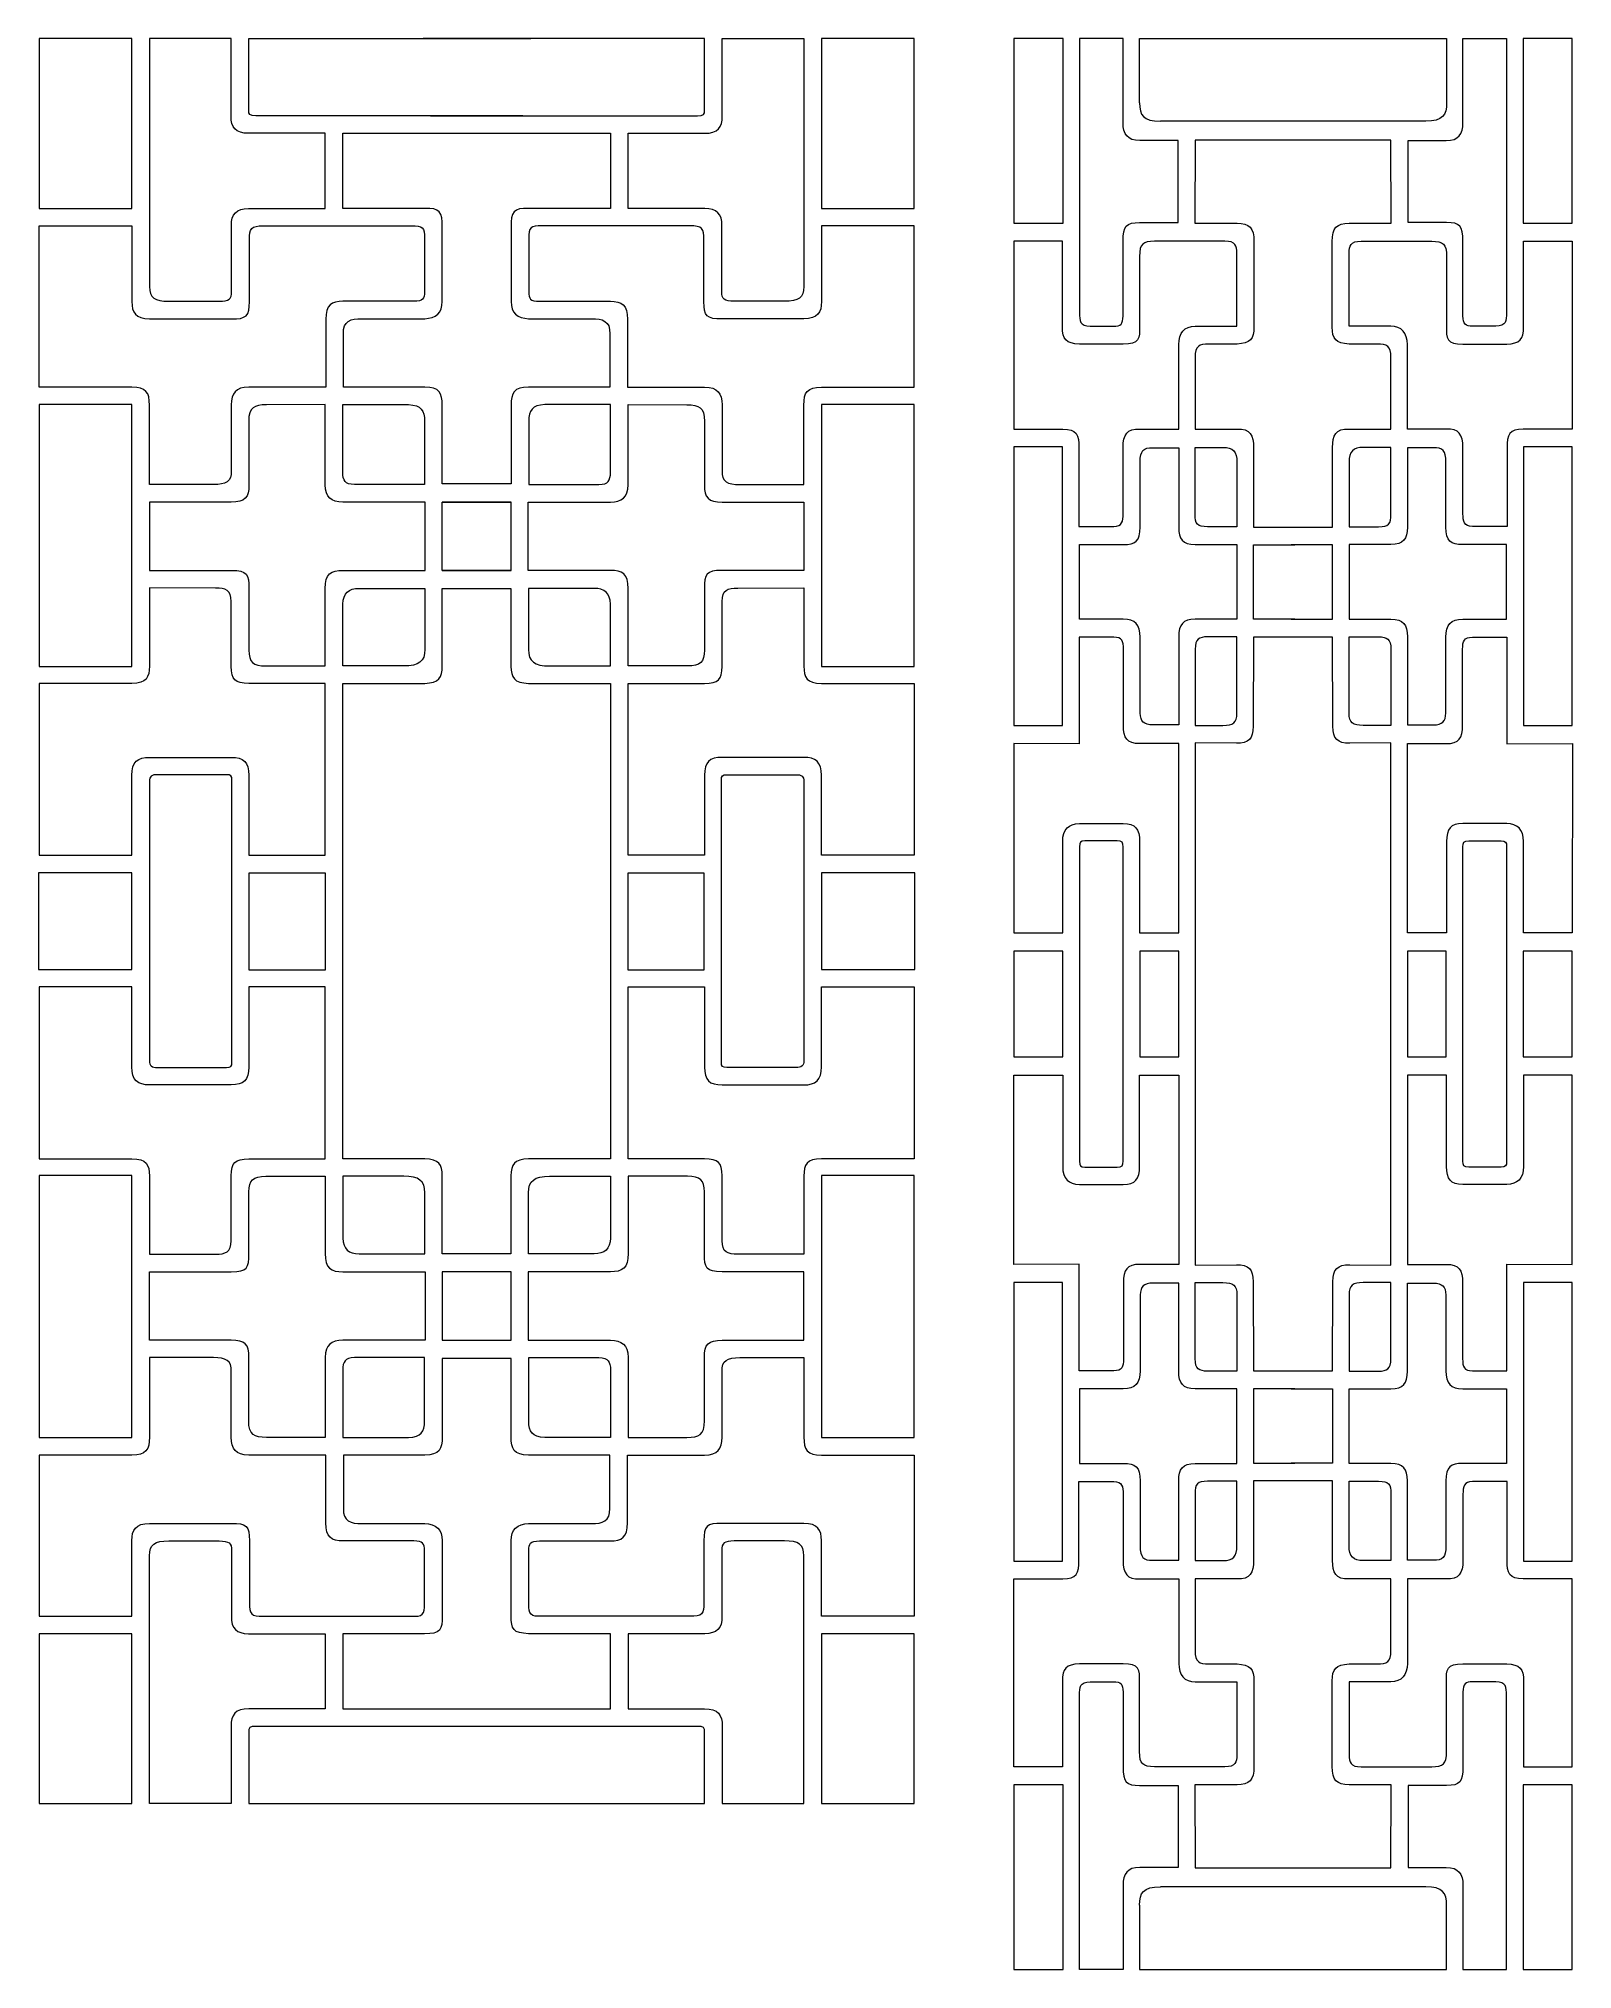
# Model space of a CAD drawing. Header units: centimetres. Extents: x -78 to 78, y -98 to 98.
import ezdxf

# ---------------------------------------------------------------- set-up
doc = ezdxf.new("R2010")
doc.units = ezdxf.units.CM
doc.header["$MEASUREMENT"] = 0
doc.layers.add('layer 1', color=7, linetype='Continuous')

msp = doc.modelspace()

# ---------------------------------------------------------------- linework, layer by layer
at = {"layer": 'layer 1', "color": 242, "lineweight": 9}
for points in [[(-78.1695, 81.12204), (-68.71788, 81.12204), (-68.71788, 98.45), (-78.1695, 98.45), (-78.1695, 81.12204)], [(1.62135, 81.12204), (11.07297, 81.12204), (11.07297, 98.45), (1.62135, 98.45), (1.62135, 81.12204)], [(21.24915, 79.62384), (26.27697, 79.62384), (26.27697, 98.45), (21.24915, 98.45), (21.24915, 79.62384)], [(73.19899, 79.62384), (78.22681, 79.62384), (78.22681, 98.45), (73.19899, 98.45), (73.19899, 79.62384)], [(-78.1695, 34.41185), (-68.71788, 34.41185), (-68.71788, 61.12295), (-78.1695, 61.12295), (-78.1695, 34.41185)], [(1.62135, 34.41185), (11.07297, 34.41185), (11.07297, 61.12295), (1.62135, 61.12295), (1.62135, 34.41185)], [(21.24915, 28.38895), (26.21251, 28.38895), (26.21251, 56.80847), (21.24915, 56.80847), (21.24915, 28.38895)], [(73.26345, 28.38895), (78.22681, 28.38895), (78.22681, 56.80847), (73.26345, 56.80847), (73.26345, 28.38895)], [(-78.23799, 3.52286), (-68.71789, 3.52286), (-68.71789, 13.38542), (-78.23799, 13.38542), (-78.23799, 3.52286)], [(-56.77406, 3.48919), (-48.96734, 3.48919), (-48.96734, 13.35031), (-56.77406, 13.35031), (-56.77406, 3.48919)], [(-18.12919, 3.48919), (-10.32247, 3.48919), (-10.32247, 13.35031), (-18.12919, 13.35031), (-18.12919, 3.48919)], [(1.62136, 3.52286), (11.14146, 3.52286), (11.14146, 13.38542), (1.62136, 13.38542), (1.62136, 3.52286)], [(21.25613, -5.38812), (26.25099, -5.38812), (26.25099, 5.38812), (21.25613, 5.38812), (21.25613, -5.38812)], [(34.11387, -5.38812), (38.07753, -5.38812), (38.07753, 5.38812), (34.11387, 5.38812), (34.11387, -5.38812)], [(61.39843, -5.38812), (65.36209, -5.38812), (65.36209, 5.38812), (61.39843, 5.38812), (61.39843, -5.38812)], [(73.22497, -5.38812), (78.21983, -5.38812), (78.21983, 5.38812), (73.22497, 5.38812), (73.22497, -5.38812)], [(-78.1695, -44.21467), (-68.71788, -44.21467), (-68.71788, -17.50357), (-78.1695, -17.50357), (-78.1695, -44.21467)], [(1.62135, -44.21467), (11.07297, -44.21467), (11.07297, -17.50357), (1.62135, -17.50357), (1.62135, -44.21467)], [(21.24915, -56.80847), (26.21251, -56.80847), (26.21251, -28.38895), (21.24915, -28.38895), (21.24915, -56.80847)], [(-78.1695, -81.54172), (-68.71788, -81.54172), (-68.71788, -64.21376), (-78.1695, -64.21376), (-78.1695, -81.54172)], [(1.62135, -81.54172), (11.07297, -81.54172), (11.07297, -64.21376), (1.62135, -64.21376), (1.62135, -81.54172)], [(21.24915, -98.45), (26.27697, -98.45), (26.27697, -79.62384), (21.24915, -79.62384), (21.24915, -98.45)]]:
    msp.add_lwpolyline(points, close=True, dxfattribs=at)
for points, knots in [([(-58.57394, 79.34791), (-58.57394, 79.34791), (-58.57394, 72.67111), (-58.57394, 72.67111), (-58.57394, 72.67111), (-58.51611, 71.84678), (-58.8292, 71.68442), (-59.82142, 71.67041), (-59.82142, 71.67041), (-59.82142, 71.67041), (-64.95742, 71.67041), (-64.95742, 71.67041), (-64.95742, 71.67041), (-66.36774, 71.65587), (-66.92492, 72.02653), (-66.93714, 73.16759), (-66.93714, 73.16759), (-66.93714, 73.16759), (-66.93714, 98.45), (-66.93714, 98.45), (-66.93714, 98.45), (-66.93714, 98.45), (-58.58136, 98.45), (-58.58136, 98.45), (-58.58136, 98.45), (-58.58136, 98.45), (-58.58136, 90.54439), (-58.58136, 90.54439), (-58.58136, 90.54439), (-58.64805, 89.42555), (-58.13979, 88.77038), (-56.79118, 88.79291), (-56.79118, 88.79291), (-56.79118, 88.79291), (-48.99276, 88.79291), (-48.99276, 88.79291), (-48.99276, 88.79291), (-48.99276, 88.79291), (-48.99276, 81.12203), (-48.99276, 81.12203), (-48.99276, 81.12203), (-48.99276, 81.12203), (-56.818, 81.12203), (-56.818, 81.12203), (-56.818, 81.12203), (-58.05959, 81.10703), (-58.58499, 80.60128), (-58.57394, 79.34791)], [0, 0, 0, 0, 0.076923077, 0.076923077, 0.076923077, 0.076923077, 0.153846154, 0.153846154, 0.153846154, 0.153846154, 0.230769231, 0.230769231, 0.230769231, 0.230769231, 0.307692308, 0.307692308, 0.307692308, 0.307692308, 0.384615385, 0.384615385, 0.384615385, 0.384615385, 0.461538462, 0.461538462, 0.461538462, 0.461538462, 0.538461538, 0.538461538, 0.538461538, 0.538461538, 0.615384615, 0.615384615, 0.615384615, 0.615384615, 0.692307692, 0.692307692, 0.692307692, 0.692307692, 0.769230769, 0.769230769, 0.769230769, 0.769230769, 0.846153846, 0.846153846, 0.846153846, 0.846153846, 1, 1, 1, 1]), ([(-28.85083, 90.57365), (-28.85083, 90.57365), (-56.0807, 90.57365), (-56.0807, 90.57365), (-56.0807, 90.57365), (-56.66163, 90.54392), (-56.84739, 90.73387), (-56.80062, 91.1607), (-56.80062, 91.1607), (-56.80062, 91.1607), (-56.80062, 98.45), (-56.80062, 98.45), (-56.80062, 98.45), (-56.80062, 98.45), (-28.10331, 98.45), (-28.10331, 98.45), (-28.10331, 98.45), (-28.10331, 98.45), (-28.10331, 98.38815), (-28.10331, 98.38815)], [0, 0, 0, 0, 0.166666667, 0.166666667, 0.166666667, 0.166666667, 0.333333333, 0.333333333, 0.333333333, 0.333333333, 0.5, 0.5, 0.5, 0.5, 0.666666667, 0.666666667, 0.666666667, 0.666666667, 1, 1, 1, 1]), ([(-38.2457, 90.57365), (-38.2457, 90.57365), (-11.01583, 90.57365), (-11.01583, 90.57365), (-11.01583, 90.57365), (-10.4349, 90.54392), (-10.24914, 90.73387), (-10.29591, 91.1607), (-10.29591, 91.1607), (-10.29591, 91.1607), (-10.29591, 98.45), (-10.29591, 98.45), (-10.29591, 98.45), (-10.29591, 98.45), (-38.99322, 98.45), (-38.99322, 98.45), (-38.99322, 98.45), (-38.99322, 98.45), (-38.99322, 98.38815), (-38.99322, 98.38815)], [0, 0, 0, 0, 0.166666667, 0.166666667, 0.166666667, 0.166666667, 0.333333333, 0.333333333, 0.333333333, 0.333333333, 0.5, 0.5, 0.5, 0.5, 0.666666667, 0.666666667, 0.666666667, 0.666666667, 1, 1, 1, 1]), ([(-8.52259, 79.34791), (-8.52259, 79.34791), (-8.52259, 72.67111), (-8.52259, 72.67111), (-8.52259, 72.67111), (-8.58042, 71.84678), (-8.26733, 71.68442), (-7.27511, 71.67041), (-7.27511, 71.67041), (-7.27511, 71.67041), (-2.13911, 71.67041), (-2.13911, 71.67041), (-2.13911, 71.67041), (-0.72879, 71.65587), (-0.17161, 72.02653), (-0.15939, 73.16759), (-0.15939, 73.16759), (-0.15939, 73.16759), (-0.15939, 98.45), (-0.15939, 98.45), (-0.15939, 98.45), (-0.15939, 98.45), (-8.51517, 98.45), (-8.51517, 98.45), (-8.51517, 98.45), (-8.51517, 98.45), (-8.51517, 90.54439), (-8.51517, 90.54439), (-8.51517, 90.54439), (-8.44848, 89.42555), (-8.95674, 88.77038), (-10.30535, 88.79291), (-10.30535, 88.79291), (-10.30535, 88.79291), (-18.10377, 88.79291), (-18.10377, 88.79291), (-18.10377, 88.79291), (-18.10377, 88.79291), (-18.10377, 81.12203), (-18.10377, 81.12203), (-18.10377, 81.12203), (-18.10377, 81.12203), (-10.27853, 81.12203), (-10.27853, 81.12203), (-10.27853, 81.12203), (-9.03694, 81.10703), (-8.51154, 80.60128), (-8.52259, 79.34791)], [0, 0, 0, 0, 0.076923077, 0.076923077, 0.076923077, 0.076923077, 0.153846154, 0.153846154, 0.153846154, 0.153846154, 0.230769231, 0.230769231, 0.230769231, 0.230769231, 0.307692308, 0.307692308, 0.307692308, 0.307692308, 0.384615385, 0.384615385, 0.384615385, 0.384615385, 0.461538462, 0.461538462, 0.461538462, 0.461538462, 0.538461538, 0.538461538, 0.538461538, 0.538461538, 0.615384615, 0.615384615, 0.615384615, 0.615384615, 0.692307692, 0.692307692, 0.692307692, 0.692307692, 0.769230769, 0.769230769, 0.769230769, 0.769230769, 0.846153846, 0.846153846, 0.846153846, 0.846153846, 1, 1, 1, 1]), ([(32.4006, 77.75159), (32.4006, 77.75159), (32.4006, 70.16799), (32.4006, 70.16799), (32.4006, 70.16799), (32.39434, 69.34832), (32.18666, 69.12344), (31.39086, 69.12596), (31.39086, 69.12596), (31.39086, 69.12596), (29.05456, 69.12596), (29.05456, 69.12596), (29.05456, 69.12596), (27.97019, 69.15827), (27.96807, 69.65722), (27.95291, 70.53536), (27.95291, 70.53536), (27.95291, 70.53536), (27.95291, 98.45), (27.95291, 98.45), (27.95291, 98.45), (27.95291, 98.45), (32.4006, 98.45), (32.4006, 98.45), (32.4006, 98.45), (32.4006, 98.45), (32.4006, 89.8836), (32.4006, 89.8836), (32.4006, 89.8836), (32.39566, 88.71076), (32.84858, 88.04598), (34.10178, 88.05111), (34.10178, 88.05111), (34.10178, 88.05111), (38.00855, 88.05111), (38.00855, 88.05111), (38.00855, 88.05111), (38.00855, 88.05111), (38.00855, 79.69382), (38.00855, 79.69382), (38.00855, 79.69382), (38.00855, 79.69382), (34.0897, 79.69383), (34.0897, 79.69383), (34.0897, 79.69383), (32.69988, 79.70024), (32.41278, 79.37211), (32.4006, 77.75159)], [0, 0, 0, 0, 0.076923077, 0.076923077, 0.076923077, 0.076923077, 0.153846154, 0.153846154, 0.153846154, 0.153846154, 0.230769231, 0.230769231, 0.230769231, 0.230769231, 0.307692308, 0.307692308, 0.307692308, 0.307692308, 0.384615385, 0.384615385, 0.384615385, 0.384615385, 0.461538462, 0.461538462, 0.461538462, 0.461538462, 0.538461538, 0.538461538, 0.538461538, 0.538461538, 0.615384615, 0.615384615, 0.615384615, 0.615384615, 0.692307692, 0.692307692, 0.692307692, 0.692307692, 0.769230769, 0.769230769, 0.769230769, 0.769230769, 0.846153846, 0.846153846, 0.846153846, 0.846153846, 1, 1, 1, 1]), ([(34.07654, 91.91289), (34.07654, 91.91289), (34.07654, 98.45), (34.07654, 98.45), (34.07654, 98.45), (34.07654, 98.45), (65.39942, 98.45), (65.39942, 98.45), (65.39942, 98.45), (65.39942, 98.45), (65.39942, 91.91289), (65.39942, 91.91289)], [0, 0, 0, 0, 0.25, 0.25, 0.25, 0.25, 0.5, 0.5, 0.5, 0.5, 1, 1, 1, 1]), ([(67.07536, 77.75159), (67.07536, 77.75159), (67.07536, 70.16799), (67.07536, 70.16799), (67.07536, 70.16799), (67.08162, 69.34832), (67.2893, 69.12344), (68.0851, 69.12596), (68.0851, 69.12596), (68.0851, 69.12596), (70.4214, 69.12596), (70.4214, 69.12596), (70.4214, 69.12596), (71.50577, 69.15827), (71.50789, 69.65722), (71.52305, 70.53536), (71.52305, 70.53536), (71.52305, 70.53536), (71.52305, 98.45), (71.52305, 98.45), (71.52305, 98.45), (71.52305, 98.45), (67.07536, 98.45), (67.07536, 98.45), (67.07536, 98.45), (67.07536, 98.45), (67.07536, 89.8836), (67.07536, 89.8836), (67.07536, 89.8836), (67.0803, 88.71076), (66.62738, 88.04598), (65.37418, 88.05111), (65.37418, 88.05111), (65.37418, 88.05111), (61.46741, 88.05111), (61.46741, 88.05111), (61.46741, 88.05111), (61.46741, 88.05111), (61.46741, 79.69382), (61.46741, 79.69382), (61.46741, 79.69382), (61.46741, 79.69382), (65.38626, 79.69383), (65.38626, 79.69383), (65.38626, 79.69383), (66.77608, 79.70024), (67.06318, 79.37211), (67.07536, 77.75159)], [0, 0, 0, 0, 0.076923077, 0.076923077, 0.076923077, 0.076923077, 0.153846154, 0.153846154, 0.153846154, 0.153846154, 0.230769231, 0.230769231, 0.230769231, 0.230769231, 0.307692308, 0.307692308, 0.307692308, 0.307692308, 0.384615385, 0.384615385, 0.384615385, 0.384615385, 0.461538462, 0.461538462, 0.461538462, 0.461538462, 0.538461538, 0.538461538, 0.538461538, 0.538461538, 0.615384615, 0.615384615, 0.615384615, 0.615384615, 0.692307692, 0.692307692, 0.692307692, 0.692307692, 0.769230769, 0.769230769, 0.769230769, 0.769230769, 0.846153846, 0.846153846, 0.846153846, 0.846153846, 1, 1, 1, 1]), ([(-30.02103, 53.04446), (-30.02103, 53.04446), (-30.02103, 61.08087), (-30.02103, 61.08087), (-30.02103, 61.08087), (-30.07174, 62.24204), (-29.72296, 62.9438), (-28.25567, 62.90369), (-28.25567, 62.90369), (-28.25567, 62.90369), (-19.953, 62.90369), (-19.953, 62.90369), (-19.953, 62.90369), (-19.953, 62.90369), (-19.953, 68.35687), (-19.953, 68.35687), (-19.953, 68.35687), (-19.93286, 69.64375), (-20.68311, 69.91485), (-21.84423, 69.88918), (-21.84423, 69.88918), (-21.84423, 69.88918), (-28.24748, 69.88752), (-28.24748, 69.88752), (-28.24748, 69.88752), (-29.3738, 69.92293), (-30.07355, 70.51618), (-30.0214, 71.62446), (-30.0214, 71.62446), (-30.0214, 71.62446), (-30.0214, 79.28367), (-30.0214, 79.28367), (-30.0214, 79.28367), (-30.11349, 80.68756), (-29.76007, 81.24755), (-28.24283, 81.12203), (-28.24283, 81.12203), (-28.24283, 81.12203), (-19.88451, 81.12203), (-19.88451, 81.12203), (-19.88451, 81.12203), (-19.88451, 81.12203), (-19.88451, 88.79291), (-19.88451, 88.79291), (-19.88451, 88.79291), (-19.88451, 88.79291), (-47.21202, 88.79291), (-47.21202, 88.79291), (-47.21202, 88.79291), (-47.21202, 88.79291), (-47.21202, 81.12203), (-47.21202, 81.12203), (-47.21202, 81.12203), (-47.21202, 81.12203), (-38.8537, 81.12203), (-38.8537, 81.12203), (-38.8537, 81.12203), (-37.33646, 81.24755), (-36.98304, 80.68756), (-37.07513, 79.28367), (-37.07513, 79.28367), (-37.07513, 79.28367), (-37.07513, 71.62446), (-37.07513, 71.62446), (-37.07513, 71.62446), (-37.02298, 70.51618), (-37.72273, 69.92293), (-38.84905, 69.88752), (-38.84905, 69.88752), (-38.84905, 69.88752), (-45.2523, 69.88918), (-45.2523, 69.88918), (-45.2523, 69.88918), (-46.41342, 69.91485), (-47.16367, 69.64375), (-47.14353, 68.35687), (-47.14353, 68.35687), (-47.14353, 68.35687), (-47.14353, 62.90369), (-47.14353, 62.90369), (-47.14353, 62.90369), (-47.14353, 62.90369), (-38.84086, 62.90369), (-38.84086, 62.90369), (-38.84086, 62.90369), (-37.37357, 62.9438), (-37.02479, 62.24204), (-37.0755, 61.08087), (-37.0755, 61.08087), (-37.0755, 61.08087), (-37.0755, 53.04446), (-37.0755, 53.04446), (-37.0755, 53.04446), (-37.0755, 53.04446), (-30.02103, 53.04446), (-30.02103, 53.04446)], [0, 0, 0, 0, 0.04, 0.04, 0.04, 0.04, 0.08, 0.08, 0.08, 0.08, 0.12, 0.12, 0.12, 0.12, 0.16, 0.16, 0.16, 0.16, 0.2, 0.2, 0.2, 0.2, 0.24, 0.24, 0.24, 0.24, 0.28, 0.28, 0.28, 0.28, 0.32, 0.32, 0.32, 0.32, 0.36, 0.36, 0.36, 0.36, 0.4, 0.4, 0.4, 0.4, 0.44, 0.44, 0.44, 0.44, 0.48, 0.48, 0.48, 0.48, 0.52, 0.52, 0.52, 0.52, 0.56, 0.56, 0.56, 0.56, 0.6, 0.6, 0.6, 0.6, 0.64, 0.64, 0.64, 0.64, 0.68, 0.68, 0.68, 0.68, 0.72, 0.72, 0.72, 0.72, 0.76, 0.76, 0.76, 0.76, 0.8, 0.8, 0.8, 0.8, 0.84, 0.84, 0.84, 0.84, 0.88, 0.88, 0.88, 0.88, 0.92, 0.92, 0.92, 0.92, 1, 1, 1, 1]), ([(45.71187, 48.62426), (45.71187, 48.62426), (45.71187, 56.74142), (45.71187, 56.74142), (45.71187, 56.74142), (45.69073, 58.01977), (45.41646, 58.68801), (44.01498, 58.6281), (44.01498, 58.6281), (44.01498, 58.6281), (39.74895, 58.6281), (39.74895, 58.6281), (39.74895, 58.6281), (39.74895, 58.6281), (39.74895, 65.98695), (39.74895, 65.98695), (39.74895, 65.98695), (39.74771, 67.03321), (40.17879, 67.34179), (41.1389, 67.30633), (41.1389, 67.30633), (41.1389, 67.30633), (44.02303, 67.30633), (44.02303, 67.30633), (44.02303, 67.30633), (45.36117, 67.34287), (45.74598, 67.8368), (45.7414, 69.03962), (45.7414, 69.03962), (45.7414, 69.03962), (45.72999, 77.74283), (45.72999, 77.74283), (45.72999, 77.74283), (45.78404, 79.1776), (45.24726, 79.59189), (44.02303, 79.61548), (44.02303, 79.61548), (44.02303, 79.61548), (39.73284, 79.61548), (39.73284, 79.61548), (39.73284, 79.61548), (39.73284, 79.61548), (39.74895, 88.09211), (39.74895, 88.09211), (39.74895, 88.09211), (39.74895, 88.09211), (59.72701, 88.09211), (59.72701, 88.09211), (59.72701, 88.09211), (59.72701, 88.09211), (59.74312, 79.61548), (59.74312, 79.61548), (59.74312, 79.61548), (59.74312, 79.61548), (55.45293, 79.61548), (55.45293, 79.61548), (55.45293, 79.61548), (54.2287, 79.59189), (53.69192, 79.1776), (53.74597, 77.74283), (53.74597, 77.74283), (53.74597, 77.74283), (53.73456, 69.03962), (53.73456, 69.03962), (53.73456, 69.03962), (53.72998, 67.8368), (54.11479, 67.34287), (55.45293, 67.30633), (55.45293, 67.30633), (55.45293, 67.30633), (58.33706, 67.30633), (58.33706, 67.30633), (58.33706, 67.30633), (59.29717, 67.34179), (59.72825, 67.03321), (59.72701, 65.98695), (59.72701, 65.98695), (59.72701, 65.98695), (59.72701, 58.6281), (59.72701, 58.6281), (59.72701, 58.6281), (59.72701, 58.6281), (55.46098, 58.6281), (55.46098, 58.6281), (55.46098, 58.6281), (54.0595, 58.68801), (53.78523, 58.01977), (53.76409, 56.74142), (53.76409, 56.74142), (53.76409, 56.74142), (53.76409, 48.62426), (53.76409, 48.62426), (53.76409, 48.62426), (53.76409, 48.62426), (45.71187, 48.62426), (45.71187, 48.62426)], [0, 0, 0, 0, 0.04, 0.04, 0.04, 0.04, 0.08, 0.08, 0.08, 0.08, 0.12, 0.12, 0.12, 0.12, 0.16, 0.16, 0.16, 0.16, 0.2, 0.2, 0.2, 0.2, 0.24, 0.24, 0.24, 0.24, 0.28, 0.28, 0.28, 0.28, 0.32, 0.32, 0.32, 0.32, 0.36, 0.36, 0.36, 0.36, 0.4, 0.4, 0.4, 0.4, 0.44, 0.44, 0.44, 0.44, 0.48, 0.48, 0.48, 0.48, 0.52, 0.52, 0.52, 0.52, 0.56, 0.56, 0.56, 0.56, 0.6, 0.6, 0.6, 0.6, 0.64, 0.64, 0.64, 0.64, 0.68, 0.68, 0.68, 0.68, 0.72, 0.72, 0.72, 0.72, 0.76, 0.76, 0.76, 0.76, 0.8, 0.8, 0.8, 0.8, 0.84, 0.84, 0.84, 0.84, 0.88, 0.88, 0.88, 0.88, 0.92, 0.92, 0.92, 0.92, 1, 1, 1, 1]), ([(-56.73213, 77.97831), (-56.73213, 77.97831), (-56.73213, 71.61451), (-56.73213, 71.61451), (-56.73213, 71.61451), (-56.709, 70.22229), (-57.06253, 69.80017), (-58.5631, 69.88595), (-58.5631, 69.88595), (-58.5631, 69.88595), (-66.91766, 69.88595), (-66.91766, 69.88595), (-66.91766, 69.88595), (-68.34238, 69.88217), (-68.75125, 70.54056), (-68.71788, 71.62679), (-68.71788, 71.62679), (-68.71788, 71.62679), (-68.71788, 79.34129), (-68.71788, 79.34129), (-68.71788, 79.34129), (-68.71788, 79.34129), (-78.1695, 79.34129), (-78.1695, 79.34129), (-78.1695, 79.34129), (-78.1695, 79.34129), (-78.1695, 62.90369), (-78.1695, 62.90369), (-78.1695, 62.90369), (-78.1695, 62.90369), (-68.71526, 62.90369), (-68.71526, 62.90369), (-68.71526, 62.90369), (-67.30363, 62.9067), (-66.89925, 62.36474), (-66.93714, 61.07232), (-66.93714, 61.07232), (-66.93714, 61.07232), (-66.93714, 52.97264), (-66.93714, 52.97264), (-66.93714, 52.97264), (-66.93714, 52.97264), (-60.38638, 52.97264), (-60.38638, 52.97264), (-60.38638, 52.97264), (-59.13699, 52.99611), (-58.54387, 53.24499), (-58.58136, 54.38695), (-58.58136, 54.38695), (-58.58136, 54.38695), (-58.58136, 61.08943), (-58.58136, 61.08943), (-58.58136, 61.08943), (-58.58954, 62.28769), (-58.11553, 62.90101), (-56.79974, 62.90369), (-56.79974, 62.90369), (-56.79974, 62.90369), (-48.92427, 62.90369), (-48.92427, 62.90369), (-48.92427, 62.90369), (-48.92427, 62.90369), (-48.92427, 69.82621), (-48.92427, 69.82621), (-48.92427, 69.82621), (-48.953, 71.29082), (-48.33104, 71.66406), (-47.18686, 71.67041), (-47.18686, 71.67041), (-47.18686, 71.67041), (-39.97078, 71.67041), (-39.97078, 71.67041), (-39.97078, 71.67041), (-38.98653, 71.658), (-38.8875, 71.96445), (-38.85624, 72.62831), (-38.85624, 72.62831), (-38.85624, 72.62831), (-38.85624, 78.08103), (-38.85624, 78.08103), (-38.85624, 78.08103), (-38.80534, 79.16037), (-39.12266, 79.40352), (-40.16766, 79.34129), (-40.16766, 79.34129), (-40.16766, 79.34129), (-55.30174, 79.34129), (-55.30174, 79.34129), (-55.30174, 79.34129), (-56.53753, 79.40055), (-56.77464, 79.04894), (-56.73213, 77.97831)], [0, 0, 0, 0, 0.041666667, 0.041666667, 0.041666667, 0.041666667, 0.083333333, 0.083333333, 0.083333333, 0.083333333, 0.125, 0.125, 0.125, 0.125, 0.166666667, 0.166666667, 0.166666667, 0.166666667, 0.208333333, 0.208333333, 0.208333333, 0.208333333, 0.25, 0.25, 0.25, 0.25, 0.291666667, 0.291666667, 0.291666667, 0.291666667, 0.333333333, 0.333333333, 0.333333333, 0.333333333, 0.375, 0.375, 0.375, 0.375, 0.416666667, 0.416666667, 0.416666667, 0.416666667, 0.458333333, 0.458333333, 0.458333333, 0.458333333, 0.5, 0.5, 0.5, 0.5, 0.541666667, 0.541666667, 0.541666667, 0.541666667, 0.583333333, 0.583333333, 0.583333333, 0.583333333, 0.625, 0.625, 0.625, 0.625, 0.666666667, 0.666666667, 0.666666667, 0.666666667, 0.708333333, 0.708333333, 0.708333333, 0.708333333, 0.75, 0.75, 0.75, 0.75, 0.791666667, 0.791666667, 0.791666667, 0.791666667, 0.833333333, 0.833333333, 0.833333333, 0.833333333, 0.875, 0.875, 0.875, 0.875, 0.916666667, 0.916666667, 0.916666667, 0.916666667, 1, 1, 1, 1]), ([(-10.3644, 77.97831), (-10.3644, 77.97831), (-10.3644, 71.61451), (-10.3644, 71.61451), (-10.3644, 71.61451), (-10.38753, 70.22229), (-10.034, 69.80017), (-8.53343, 69.88595), (-8.53343, 69.88595), (-8.53343, 69.88595), (-0.17887, 69.88595), (-0.17887, 69.88595), (-0.17887, 69.88595), (1.24585, 69.88217), (1.65472, 70.54056), (1.62135, 71.62679), (1.62135, 71.62679), (1.62135, 71.62679), (1.62135, 79.34129), (1.62135, 79.34129), (1.62135, 79.34129), (1.62135, 79.34129), (11.07297, 79.34129), (11.07297, 79.34129), (11.07297, 79.34129), (11.07297, 79.34129), (11.07297, 62.90369), (11.07297, 62.90369), (11.07297, 62.90369), (11.07297, 62.90369), (1.61873, 62.90369), (1.61873, 62.90369), (1.61873, 62.90369), (0.2071, 62.9067), (-0.19728, 62.36474), (-0.15939, 61.07232), (-0.15939, 61.07232), (-0.15939, 61.07232), (-0.15939, 52.97264), (-0.15939, 52.97264), (-0.15939, 52.97264), (-0.15939, 52.97264), (-6.71015, 52.97264), (-6.71015, 52.97264), (-6.71015, 52.97264), (-7.95954, 52.99611), (-8.55266, 53.24499), (-8.51517, 54.38695), (-8.51517, 54.38695), (-8.51517, 54.38695), (-8.51517, 61.08943), (-8.51517, 61.08943), (-8.51517, 61.08943), (-8.50699, 62.28769), (-8.981, 62.90101), (-10.29679, 62.90369), (-10.29679, 62.90369), (-10.29679, 62.90369), (-18.17226, 62.90369), (-18.17226, 62.90369), (-18.17226, 62.90369), (-18.17226, 62.90369), (-18.17226, 69.82621), (-18.17226, 69.82621), (-18.17226, 69.82621), (-18.14353, 71.29082), (-18.76549, 71.66406), (-19.90967, 71.67041), (-19.90967, 71.67041), (-19.90967, 71.67041), (-27.12575, 71.67041), (-27.12575, 71.67041), (-27.12575, 71.67041), (-28.11, 71.658), (-28.20903, 71.96445), (-28.24029, 72.62831), (-28.24029, 72.62831), (-28.24029, 72.62831), (-28.24029, 78.08103), (-28.24029, 78.08103), (-28.24029, 78.08103), (-28.29119, 79.16037), (-27.97387, 79.40352), (-26.92887, 79.34129), (-26.92887, 79.34129), (-26.92887, 79.34129), (-11.79479, 79.34129), (-11.79479, 79.34129), (-11.79479, 79.34129), (-10.559, 79.40055), (-10.32189, 79.04894), (-10.3644, 77.97831)], [0, 0, 0, 0, 0.041666667, 0.041666667, 0.041666667, 0.041666667, 0.083333333, 0.083333333, 0.083333333, 0.083333333, 0.125, 0.125, 0.125, 0.125, 0.166666667, 0.166666667, 0.166666667, 0.166666667, 0.208333333, 0.208333333, 0.208333333, 0.208333333, 0.25, 0.25, 0.25, 0.25, 0.291666667, 0.291666667, 0.291666667, 0.291666667, 0.333333333, 0.333333333, 0.333333333, 0.333333333, 0.375, 0.375, 0.375, 0.375, 0.416666667, 0.416666667, 0.416666667, 0.416666667, 0.458333333, 0.458333333, 0.458333333, 0.458333333, 0.5, 0.5, 0.5, 0.5, 0.541666667, 0.541666667, 0.541666667, 0.541666667, 0.583333333, 0.583333333, 0.583333333, 0.583333333, 0.625, 0.625, 0.625, 0.625, 0.666666667, 0.666666667, 0.666666667, 0.666666667, 0.708333333, 0.708333333, 0.708333333, 0.708333333, 0.75, 0.75, 0.75, 0.75, 0.791666667, 0.791666667, 0.791666667, 0.791666667, 0.833333333, 0.833333333, 0.833333333, 0.833333333, 0.875, 0.875, 0.875, 0.875, 0.916666667, 0.916666667, 0.916666667, 0.916666667, 1, 1, 1, 1]), ([(31.43921, 48.69012), (31.43921, 48.69012), (27.88845, 48.69012), (27.88845, 48.69012), (27.88845, 48.69012), (27.88845, 48.69012), (27.88845, 56.74143), (27.88845, 56.74143), (27.88845, 56.74143), (27.95896, 58.02198), (27.61991, 58.63337), (26.25904, 58.6281), (26.25904, 58.6281), (26.25904, 58.6281), (21.24915, 58.6281), (21.24915, 58.6281), (21.24915, 58.6281), (21.24915, 58.6281), (21.24915, 77.8042), (21.24915, 77.8042), (21.24915, 77.8042), (21.24915, 77.8042), (26.21251, 77.8042), (26.21251, 77.8042), (26.21251, 77.8042), (26.21251, 77.8042), (26.21251, 69.03088), (26.21251, 69.03088), (26.21251, 69.03088), (26.2052, 67.82185), (26.60204, 67.31699), (27.9428, 67.30633), (27.9428, 67.30633), (27.9428, 67.30633), (32.42206, 67.30633), (32.42206, 67.30633), (32.42206, 67.30633), (34.01283, 67.2541), (34.13446, 67.91646), (34.07603, 69.06586), (34.07603, 69.06586), (34.07603, 69.06586), (34.07399, 76.24281), (34.07399, 76.24281), (34.07399, 76.24281), (34.09716, 77.53739), (34.42648, 77.78235), (35.59366, 77.79115), (35.59366, 77.79115), (35.59366, 77.79115), (42.7824, 77.8023), (42.7824, 77.8023), (42.7824, 77.8023), (43.88233, 77.78256), (44.01796, 77.33508), (44.00326, 76.58824), (44.00326, 76.58824), (44.00326, 76.58824), (44.00326, 69.12596), (44.00326, 69.12596), (44.00326, 69.12596), (44.00326, 69.12596), (39.75322, 69.12596), (39.75322, 69.12596), (39.75322, 69.12596), (38.66948, 69.11467), (38.08525, 68.44445), (38.07301, 67.24651), (38.07301, 67.24651), (38.07301, 67.24651), (38.07301, 58.6281), (38.07301, 58.6281), (38.07301, 58.6281), (38.07301, 58.6281), (34.11387, 58.6281), (34.11387, 58.6281), (34.11387, 58.6281), (32.81569, 58.65851), (32.40708, 58.10472), (32.4006, 56.74143), (32.4006, 56.74143), (32.4006, 56.74143), (32.4006, 49.99754), (32.4006, 49.99754), (32.4006, 49.99754), (32.41044, 49.2403), (32.29677, 48.7039), (31.43921, 48.69012)], [0, 0, 0, 0, 0.043478261, 0.043478261, 0.043478261, 0.043478261, 0.086956522, 0.086956522, 0.086956522, 0.086956522, 0.130434783, 0.130434783, 0.130434783, 0.130434783, 0.173913043, 0.173913043, 0.173913043, 0.173913043, 0.217391304, 0.217391304, 0.217391304, 0.217391304, 0.260869565, 0.260869565, 0.260869565, 0.260869565, 0.304347826, 0.304347826, 0.304347826, 0.304347826, 0.347826087, 0.347826087, 0.347826087, 0.347826087, 0.391304348, 0.391304348, 0.391304348, 0.391304348, 0.434782609, 0.434782609, 0.434782609, 0.434782609, 0.47826087, 0.47826087, 0.47826087, 0.47826087, 0.52173913, 0.52173913, 0.52173913, 0.52173913, 0.565217391, 0.565217391, 0.565217391, 0.565217391, 0.608695652, 0.608695652, 0.608695652, 0.608695652, 0.652173913, 0.652173913, 0.652173913, 0.652173913, 0.695652174, 0.695652174, 0.695652174, 0.695652174, 0.739130435, 0.739130435, 0.739130435, 0.739130435, 0.782608696, 0.782608696, 0.782608696, 0.782608696, 0.826086957, 0.826086957, 0.826086957, 0.826086957, 0.869565217, 0.869565217, 0.869565217, 0.869565217, 0.913043478, 0.913043478, 0.913043478, 0.913043478, 1, 1, 1, 1]), ([(68.03675, 48.69012), (68.03675, 48.69012), (71.58751, 48.69012), (71.58751, 48.69012), (71.58751, 48.69012), (71.58751, 48.69012), (71.58751, 56.74143), (71.58751, 56.74143), (71.58751, 56.74143), (71.517, 58.02198), (71.85605, 58.63337), (73.21692, 58.6281), (73.21692, 58.6281), (73.21692, 58.6281), (78.22681, 58.6281), (78.22681, 58.6281), (78.22681, 58.6281), (78.22681, 58.6281), (78.22681, 77.8042), (78.22681, 77.8042), (78.22681, 77.8042), (78.22681, 77.8042), (73.26345, 77.8042), (73.26345, 77.8042), (73.26345, 77.8042), (73.26345, 77.8042), (73.26345, 69.03088), (73.26345, 69.03088), (73.26345, 69.03088), (73.27076, 67.82185), (72.87392, 67.31699), (71.53316, 67.30633), (71.53316, 67.30633), (71.53316, 67.30633), (67.0539, 67.30633), (67.0539, 67.30633), (67.0539, 67.30633), (65.46313, 67.2541), (65.3415, 67.91646), (65.39993, 69.06586), (65.39993, 69.06586), (65.39993, 69.06586), (65.40197, 76.24281), (65.40197, 76.24281), (65.40197, 76.24281), (65.3788, 77.53739), (65.04948, 77.78235), (63.8823, 77.79115), (63.8823, 77.79115), (63.8823, 77.79115), (56.69356, 77.8023), (56.69356, 77.8023), (56.69356, 77.8023), (55.59363, 77.78256), (55.458, 77.33508), (55.4727, 76.58824), (55.4727, 76.58824), (55.4727, 76.58824), (55.4727, 69.12596), (55.4727, 69.12596), (55.4727, 69.12596), (55.4727, 69.12596), (59.72274, 69.12596), (59.72274, 69.12596), (59.72274, 69.12596), (60.80648, 69.11467), (61.39071, 68.44445), (61.40295, 67.24651), (61.40295, 67.24651), (61.40295, 67.24651), (61.40295, 58.6281), (61.40295, 58.6281), (61.40295, 58.6281), (61.40295, 58.6281), (65.36209, 58.6281), (65.36209, 58.6281), (65.36209, 58.6281), (66.66027, 58.65851), (67.06888, 58.10472), (67.07536, 56.74143), (67.07536, 56.74143), (67.07536, 56.74143), (67.07536, 49.99754), (67.07536, 49.99754), (67.07536, 49.99754), (67.06552, 49.2403), (67.17919, 48.7039), (68.03675, 48.69012)], [0, 0, 0, 0, 0.043478261, 0.043478261, 0.043478261, 0.043478261, 0.086956522, 0.086956522, 0.086956522, 0.086956522, 0.130434783, 0.130434783, 0.130434783, 0.130434783, 0.173913043, 0.173913043, 0.173913043, 0.173913043, 0.217391304, 0.217391304, 0.217391304, 0.217391304, 0.260869565, 0.260869565, 0.260869565, 0.260869565, 0.304347826, 0.304347826, 0.304347826, 0.304347826, 0.347826087, 0.347826087, 0.347826087, 0.347826087, 0.391304348, 0.391304348, 0.391304348, 0.391304348, 0.434782609, 0.434782609, 0.434782609, 0.434782609, 0.47826087, 0.47826087, 0.47826087, 0.47826087, 0.52173913, 0.52173913, 0.52173913, 0.52173913, 0.565217391, 0.565217391, 0.565217391, 0.565217391, 0.608695652, 0.608695652, 0.608695652, 0.608695652, 0.652173913, 0.652173913, 0.652173913, 0.652173913, 0.695652174, 0.695652174, 0.695652174, 0.695652174, 0.739130435, 0.739130435, 0.739130435, 0.739130435, 0.782608696, 0.782608696, 0.782608696, 0.782608696, 0.826086957, 0.826086957, 0.826086957, 0.826086957, 0.869565217, 0.869565217, 0.869565217, 0.869565217, 0.913043478, 0.913043478, 0.913043478, 0.913043478, 1, 1, 1, 1]), ([(-48.99276, 42.36871), (-48.99276, 42.36871), (-48.99276, 34.48034), (-48.99276, 34.48034), (-48.99276, 34.48034), (-48.99276, 34.48034), (-55.0535, 34.48034), (-55.0535, 34.48034), (-55.0535, 34.48034), (-56.37862, 34.47654), (-56.75948, 34.87398), (-56.80062, 36.07711), (-56.80062, 36.07711), (-56.80062, 36.07711), (-56.80062, 42.37727), (-56.80062, 42.37727), (-56.80062, 42.37727), (-56.78278, 43.80579), (-56.93725, 44.23558), (-58.58021, 44.20592), (-58.58021, 44.20592), (-58.58021, 44.20592), (-66.93714, 44.20592), (-66.93714, 44.20592), (-66.93714, 44.20592), (-66.93714, 44.20592), (-66.93714, 51.1919), (-66.93714, 51.1919), (-66.93714, 51.1919), (-66.93714, 51.1919), (-58.58022, 51.1919), (-58.58022, 51.1919), (-58.58022, 51.1919), (-57.19265, 51.17906), (-56.75097, 51.6463), (-56.79294, 52.92319), (-56.79294, 52.92319), (-56.79294, 52.92319), (-56.79294, 59.42023), (-56.79294, 59.42023), (-56.79294, 59.42023), (-56.82515, 60.85226), (-56.20537, 61.09871), (-54.99353, 61.10977), (-54.99353, 61.10977), (-54.99353, 61.10977), (-48.99276, 61.12295), (-48.99276, 61.12295), (-48.99276, 61.12295), (-48.99276, 61.12295), (-48.99276, 52.94887), (-48.99276, 52.94887), (-48.99276, 52.94887), (-48.99585, 51.62688), (-48.34821, 51.22387), (-47.20398, 51.1919), (-47.20398, 51.1919), (-47.20398, 51.1919), (-38.78775, 51.1919), (-38.78775, 51.1919), (-38.78775, 51.1919), (-38.78775, 51.1919), (-38.78775, 44.20592), (-38.78775, 44.20592), (-38.78775, 44.20592), (-38.78775, 44.20592), (-47.19971, 44.20592), (-47.19971, 44.20592), (-47.19971, 44.20592), (-48.40948, 44.24837), (-49.01284, 43.83857), (-48.99276, 42.36871)], [0, 0, 0, 0, 0.052631579, 0.052631579, 0.052631579, 0.052631579, 0.105263158, 0.105263158, 0.105263158, 0.105263158, 0.157894737, 0.157894737, 0.157894737, 0.157894737, 0.210526316, 0.210526316, 0.210526316, 0.210526316, 0.263157895, 0.263157895, 0.263157895, 0.263157895, 0.315789474, 0.315789474, 0.315789474, 0.315789474, 0.368421053, 0.368421053, 0.368421053, 0.368421053, 0.421052632, 0.421052632, 0.421052632, 0.421052632, 0.473684211, 0.473684211, 0.473684211, 0.473684211, 0.526315789, 0.526315789, 0.526315789, 0.526315789, 0.578947368, 0.578947368, 0.578947368, 0.578947368, 0.631578947, 0.631578947, 0.631578947, 0.631578947, 0.684210526, 0.684210526, 0.684210526, 0.684210526, 0.736842105, 0.736842105, 0.736842105, 0.736842105, 0.789473684, 0.789473684, 0.789473684, 0.789473684, 0.842105263, 0.842105263, 0.842105263, 0.842105263, 0.894736842, 0.894736842, 0.894736842, 0.894736842, 1, 1, 1, 1]), ([(-46.0227, 52.97264), (-46.0227, 52.97264), (-38.85624, 52.97264), (-38.85624, 52.97264), (-38.85624, 52.97264), (-38.85624, 52.97264), (-38.85624, 59.43735), (-38.85624, 59.43735), (-38.85624, 59.43735), (-38.88408, 60.52282), (-39.19532, 61.08753), (-40.51005, 61.12295), (-40.51005, 61.12295), (-40.51005, 61.12295), (-47.21202, 61.12295), (-47.21202, 61.12295), (-47.21202, 61.12295), (-47.21202, 61.12295), (-47.21202, 54.23287), (-47.21202, 54.23287), (-47.21202, 54.23287), (-47.18366, 53.38476), (-46.99266, 52.99038), (-46.0227, 52.97264)], [0, 0, 0, 0, 0.142857143, 0.142857143, 0.142857143, 0.142857143, 0.285714286, 0.285714286, 0.285714286, 0.285714286, 0.428571429, 0.428571429, 0.428571429, 0.428571429, 0.571428571, 0.571428571, 0.571428571, 0.571428571, 0.714285714, 0.714285714, 0.714285714, 0.714285714, 1, 1, 1, 1]), ([(-18.10377, 42.36871), (-18.10377, 42.36871), (-18.10377, 34.48034), (-18.10377, 34.48034), (-18.10377, 34.48034), (-18.10377, 34.48034), (-12.04303, 34.48034), (-12.04303, 34.48034), (-12.04303, 34.48034), (-10.71791, 34.47654), (-10.33705, 34.87398), (-10.29591, 36.07711), (-10.29591, 36.07711), (-10.29591, 36.07711), (-10.29591, 42.37727), (-10.29591, 42.37727), (-10.29591, 42.37727), (-10.31375, 43.80579), (-10.15928, 44.23558), (-8.51632, 44.20592), (-8.51632, 44.20592), (-8.51632, 44.20592), (-0.15939, 44.20592), (-0.15939, 44.20592), (-0.15939, 44.20592), (-0.15939, 44.20592), (-0.15939, 51.1919), (-0.15939, 51.1919), (-0.15939, 51.1919), (-0.15939, 51.1919), (-8.51631, 51.1919), (-8.51631, 51.1919), (-8.51631, 51.1919), (-9.90388, 51.17906), (-10.34556, 51.6463), (-10.30359, 52.92319), (-10.30359, 52.92319), (-10.30359, 52.92319), (-10.30359, 59.42023), (-10.30359, 59.42023), (-10.30359, 59.42023), (-10.27138, 60.85226), (-10.89116, 61.09871), (-12.103, 61.10977), (-12.103, 61.10977), (-12.103, 61.10977), (-18.10377, 61.12295), (-18.10377, 61.12295), (-18.10377, 61.12295), (-18.10377, 61.12295), (-18.10377, 52.94887), (-18.10377, 52.94887), (-18.10377, 52.94887), (-18.10068, 51.62688), (-18.74832, 51.22387), (-19.89255, 51.1919), (-19.89255, 51.1919), (-19.89255, 51.1919), (-28.30878, 51.1919), (-28.30878, 51.1919), (-28.30878, 51.1919), (-28.30878, 51.1919), (-28.30878, 44.20592), (-28.30878, 44.20592), (-28.30878, 44.20592), (-28.30878, 44.20592), (-19.89682, 44.20592), (-19.89682, 44.20592), (-19.89682, 44.20592), (-18.68705, 44.24837), (-18.08369, 43.83857), (-18.10377, 42.36871)], [0, 0, 0, 0, 0.052631579, 0.052631579, 0.052631579, 0.052631579, 0.105263158, 0.105263158, 0.105263158, 0.105263158, 0.157894737, 0.157894737, 0.157894737, 0.157894737, 0.210526316, 0.210526316, 0.210526316, 0.210526316, 0.263157895, 0.263157895, 0.263157895, 0.263157895, 0.315789474, 0.315789474, 0.315789474, 0.315789474, 0.368421053, 0.368421053, 0.368421053, 0.368421053, 0.421052632, 0.421052632, 0.421052632, 0.421052632, 0.473684211, 0.473684211, 0.473684211, 0.473684211, 0.526315789, 0.526315789, 0.526315789, 0.526315789, 0.578947368, 0.578947368, 0.578947368, 0.578947368, 0.631578947, 0.631578947, 0.631578947, 0.631578947, 0.684210526, 0.684210526, 0.684210526, 0.684210526, 0.736842105, 0.736842105, 0.736842105, 0.736842105, 0.789473684, 0.789473684, 0.789473684, 0.789473684, 0.842105263, 0.842105263, 0.842105263, 0.842105263, 0.894736842, 0.894736842, 0.894736842, 0.894736842, 1, 1, 1, 1]), ([(-21.07383, 52.97264), (-21.07383, 52.97264), (-28.24029, 52.97264), (-28.24029, 52.97264), (-28.24029, 52.97264), (-28.24029, 52.97264), (-28.24029, 59.43735), (-28.24029, 59.43735), (-28.24029, 59.43735), (-28.21245, 60.52282), (-27.90121, 61.08753), (-26.58648, 61.12295), (-26.58648, 61.12295), (-26.58648, 61.12295), (-19.88451, 61.12295), (-19.88451, 61.12295), (-19.88451, 61.12295), (-19.88451, 61.12295), (-19.88451, 54.23287), (-19.88451, 54.23287), (-19.88451, 54.23287), (-19.91287, 53.38476), (-20.10387, 52.99038), (-21.07383, 52.97264)], [0, 0, 0, 0, 0.142857143, 0.142857143, 0.142857143, 0.142857143, 0.285714286, 0.285714286, 0.285714286, 0.285714286, 0.428571429, 0.428571429, 0.428571429, 0.428571429, 0.571428571, 0.571428571, 0.571428571, 0.571428571, 0.714285714, 0.714285714, 0.714285714, 0.714285714, 1, 1, 1, 1]), ([(34.14125, 55.28069), (34.14125, 55.28069), (34.14248, 48.62208), (34.14248, 48.62208), (34.14248, 48.62208), (34.15486, 47.22226), (33.6359, 46.82465), (32.43159, 46.8683), (32.43159, 46.8683), (32.43159, 46.8683), (27.95291, 46.87049), (27.95291, 46.87049), (27.95291, 46.87049), (27.95291, 46.87049), (27.95291, 39.23879), (27.95291, 39.23879), (27.95291, 39.23879), (27.95291, 39.23879), (32.42206, 39.23879), (32.42206, 39.23879), (32.42206, 39.23879), (33.64157, 39.26213), (34.11385, 38.67317), (34.14101, 37.41944), (34.14101, 37.41944), (34.14101, 37.41944), (34.15711, 29.66962), (34.15711, 29.66962), (34.15711, 29.66962), (34.17157, 28.83703), (34.48477, 28.46439), (35.45119, 28.46423), (35.45119, 28.46423), (35.45119, 28.46423), (38.07301, 28.46423), (38.07301, 28.46423), (38.07301, 28.46423), (38.07301, 28.46423), (38.07301, 37.45442), (38.07301, 37.45442), (38.07301, 37.45442), (38.08121, 38.68776), (38.49627, 39.26505), (39.75322, 39.23879), (39.75322, 39.23879), (39.75322, 39.23879), (44.00326, 39.23879), (44.00326, 39.23879), (44.00326, 39.23879), (44.00326, 39.23879), (44.00326, 46.87049), (44.00326, 46.87049), (44.00326, 46.87049), (44.00326, 46.87049), (39.75322, 46.87049), (39.75322, 46.87049), (39.75322, 46.87049), (38.4721, 46.85735), (38.08121, 47.42153), (38.07301, 48.61552), (38.07301, 48.61552), (38.07301, 48.61552), (38.07301, 56.71519), (38.07301, 56.71519), (38.07301, 56.71519), (38.07301, 56.71519), (35.43508, 56.71519), (35.43508, 56.71519), (35.43508, 56.71519), (34.48415, 56.75746), (34.13614, 56.4309), (34.14125, 55.28069)], [0, 0, 0, 0, 0.052631579, 0.052631579, 0.052631579, 0.052631579, 0.105263158, 0.105263158, 0.105263158, 0.105263158, 0.157894737, 0.157894737, 0.157894737, 0.157894737, 0.210526316, 0.210526316, 0.210526316, 0.210526316, 0.263157895, 0.263157895, 0.263157895, 0.263157895, 0.315789474, 0.315789474, 0.315789474, 0.315789474, 0.368421053, 0.368421053, 0.368421053, 0.368421053, 0.421052632, 0.421052632, 0.421052632, 0.421052632, 0.473684211, 0.473684211, 0.473684211, 0.473684211, 0.526315789, 0.526315789, 0.526315789, 0.526315789, 0.578947368, 0.578947368, 0.578947368, 0.578947368, 0.631578947, 0.631578947, 0.631578947, 0.631578947, 0.684210526, 0.684210526, 0.684210526, 0.684210526, 0.736842105, 0.736842105, 0.736842105, 0.736842105, 0.789473684, 0.789473684, 0.789473684, 0.789473684, 0.842105263, 0.842105263, 0.842105263, 0.842105263, 0.894736842, 0.894736842, 0.894736842, 0.894736842, 1, 1, 1, 1]), ([(41.01, 48.668), (41.01, 48.668), (44.00691, 48.668), (44.00691, 48.668), (44.00691, 48.668), (44.00691, 48.668), (44.00691, 55.2807), (44.00691, 55.2807), (44.00691, 55.2807), (44.03912, 56.3099), (43.58261, 56.7735), (42.58902, 56.75017), (42.58902, 56.75017), (42.58902, 56.75017), (39.75323, 56.75017), (39.75323, 56.75017), (39.75323, 56.75017), (39.75323, 56.75017), (39.75323, 49.99753), (39.75323, 49.99753), (39.75323, 49.99753), (39.73711, 48.90928), (39.97342, 48.66873), (41.01, 48.668)], [0, 0, 0, 0, 0.142857143, 0.142857143, 0.142857143, 0.142857143, 0.285714286, 0.285714286, 0.285714286, 0.285714286, 0.428571429, 0.428571429, 0.428571429, 0.428571429, 0.571428571, 0.571428571, 0.571428571, 0.571428571, 0.714285714, 0.714285714, 0.714285714, 0.714285714, 1, 1, 1, 1]), ([(58.46596, 48.668), (58.46596, 48.668), (55.46905, 48.668), (55.46905, 48.668), (55.46905, 48.668), (55.46905, 48.668), (55.46905, 55.2807), (55.46905, 55.2807), (55.46905, 55.2807), (55.43684, 56.3099), (55.89335, 56.7735), (56.88694, 56.75017), (56.88694, 56.75017), (56.88694, 56.75017), (59.72273, 56.75017), (59.72273, 56.75017), (59.72273, 56.75017), (59.72273, 56.75017), (59.72273, 49.99753), (59.72273, 49.99753), (59.72273, 49.99753), (59.73885, 48.90928), (59.50254, 48.66873), (58.46596, 48.668)], [0, 0, 0, 0, 0.142857143, 0.142857143, 0.142857143, 0.142857143, 0.285714286, 0.285714286, 0.285714286, 0.285714286, 0.428571429, 0.428571429, 0.428571429, 0.428571429, 0.571428571, 0.571428571, 0.571428571, 0.571428571, 0.714285714, 0.714285714, 0.714285714, 0.714285714, 1, 1, 1, 1]), ([(65.33471, 55.28069), (65.33471, 55.28069), (65.33348, 48.62208), (65.33348, 48.62208), (65.33348, 48.62208), (65.3211, 47.22226), (65.84006, 46.82465), (67.04437, 46.8683), (67.04437, 46.8683), (67.04437, 46.8683), (71.52305, 46.87049), (71.52305, 46.87049), (71.52305, 46.87049), (71.52305, 46.87049), (71.52305, 39.23879), (71.52305, 39.23879), (71.52305, 39.23879), (71.52305, 39.23879), (67.0539, 39.23879), (67.0539, 39.23879), (67.0539, 39.23879), (65.83439, 39.26213), (65.36211, 38.67317), (65.33495, 37.41944), (65.33495, 37.41944), (65.33495, 37.41944), (65.31885, 29.66962), (65.31885, 29.66962), (65.31885, 29.66962), (65.30439, 28.83703), (64.99119, 28.46439), (64.02477, 28.46423), (64.02477, 28.46423), (64.02477, 28.46423), (61.40295, 28.46423), (61.40295, 28.46423), (61.40295, 28.46423), (61.40295, 28.46423), (61.40295, 37.45442), (61.40295, 37.45442), (61.40295, 37.45442), (61.39475, 38.68776), (60.97969, 39.26505), (59.72274, 39.23879), (59.72274, 39.23879), (59.72274, 39.23879), (55.4727, 39.23879), (55.4727, 39.23879), (55.4727, 39.23879), (55.4727, 39.23879), (55.4727, 46.87049), (55.4727, 46.87049), (55.4727, 46.87049), (55.4727, 46.87049), (59.72274, 46.87049), (59.72274, 46.87049), (59.72274, 46.87049), (61.00386, 46.85735), (61.39475, 47.42153), (61.40295, 48.61552), (61.40295, 48.61552), (61.40295, 48.61552), (61.40295, 56.71519), (61.40295, 56.71519), (61.40295, 56.71519), (61.40295, 56.71519), (64.04088, 56.71519), (64.04088, 56.71519), (64.04088, 56.71519), (64.99181, 56.75746), (65.33982, 56.4309), (65.33471, 55.28069)], [0, 0, 0, 0, 0.052631579, 0.052631579, 0.052631579, 0.052631579, 0.105263158, 0.105263158, 0.105263158, 0.105263158, 0.157894737, 0.157894737, 0.157894737, 0.157894737, 0.210526316, 0.210526316, 0.210526316, 0.210526316, 0.263157895, 0.263157895, 0.263157895, 0.263157895, 0.315789474, 0.315789474, 0.315789474, 0.315789474, 0.368421053, 0.368421053, 0.368421053, 0.368421053, 0.421052632, 0.421052632, 0.421052632, 0.421052632, 0.473684211, 0.473684211, 0.473684211, 0.473684211, 0.526315789, 0.526315789, 0.526315789, 0.526315789, 0.578947368, 0.578947368, 0.578947368, 0.578947368, 0.631578947, 0.631578947, 0.631578947, 0.631578947, 0.684210526, 0.684210526, 0.684210526, 0.684210526, 0.736842105, 0.736842105, 0.736842105, 0.736842105, 0.789473684, 0.789473684, 0.789473684, 0.789473684, 0.842105263, 0.842105263, 0.842105263, 0.842105263, 0.894736842, 0.894736842, 0.894736842, 0.894736842, 1, 1, 1, 1]), ([(-37.07551, 44.20592), (-37.07551, 44.20592), (-30.02103, 44.20592), (-30.02103, 44.20592), (-30.02103, 44.20592), (-30.02103, 44.20592), (-30.02103, 51.1919), (-30.02103, 51.1919), (-30.02103, 51.1919), (-30.02103, 51.1919), (-37.0755, 51.1919), (-37.0755, 51.1919)], [0, 0, 0, 0, 0.25, 0.25, 0.25, 0.25, 0.5, 0.5, 0.5, 0.5, 1, 1, 1, 1]), ([(-30.02103, 44.20592), (-30.02103, 44.20592), (-37.0755, 44.20592), (-37.0755, 44.20592), (-37.0755, 44.20592), (-37.0755, 44.20592), (-37.0755, 51.1919), (-37.0755, 51.1919), (-37.0755, 51.1919), (-37.0755, 51.1919), (-30.02104, 51.1919), (-30.02104, 51.1919)], [0, 0, 0, 0, 0.25, 0.25, 0.25, 0.25, 0.5, 0.5, 0.5, 0.5, 1, 1, 1, 1]), ([(49.9363, 39.25629), (49.9363, 39.25629), (45.71484, 39.25629), (45.71484, 39.25629), (45.71484, 39.25629), (45.71484, 39.25629), (45.71484, 46.81364), (45.71484, 46.81364), (45.71484, 46.81364), (45.71484, 46.81364), (49.9363, 46.81364), (49.9363, 46.81364)], [0, 0, 0, 0, 0.25, 0.25, 0.25, 0.25, 0.5, 0.5, 0.5, 0.5, 1, 1, 1, 1]), ([(49.53966, 39.25629), (49.53966, 39.25629), (53.76112, 39.25629), (53.76112, 39.25629), (53.76112, 39.25629), (53.76112, 39.25629), (53.76112, 46.81364), (53.76112, 46.81364), (53.76112, 46.81364), (53.76112, 46.81364), (49.53966, 46.81364), (49.53966, 46.81364)], [0, 0, 0, 0, 0.25, 0.25, 0.25, 0.25, 0.5, 0.5, 0.5, 0.5, 1, 1, 1, 1]), ([(-48.99276, 15.16616), (-48.99276, 15.16616), (-56.80062, 15.16616), (-56.80062, 15.16616), (-56.80062, 15.16616), (-56.80062, 15.16616), (-56.80062, 23.34411), (-56.80062, 23.34411), (-56.80062, 23.34411), (-56.77179, 24.6304), (-57.31932, 25.18028), (-58.58021, 25.15118), (-58.58021, 25.15118), (-58.58021, 25.15118), (-66.91765, 25.15118), (-66.91765, 25.15118), (-66.91765, 25.15118), (-68.1212, 25.186), (-68.72697, 24.6487), (-68.72645, 23.3253), (-68.72645, 23.3253), (-68.72645, 23.3253), (-68.71788, 15.16616), (-68.71788, 15.16616), (-68.71788, 15.16616), (-68.71788, 15.16616), (-78.1695, 15.16616), (-78.1695, 15.16616), (-78.1695, 15.16616), (-78.1695, 15.16616), (-78.1695, 32.6996), (-78.1695, 32.6996), (-78.1695, 32.6996), (-78.1695, 32.6996), (-68.71525, 32.6996), (-68.71525, 32.6996), (-68.71525, 32.6996), (-67.26547, 32.67803), (-66.92599, 33.31951), (-66.93714, 34.44215), (-66.93714, 34.44215), (-66.93714, 34.44215), (-66.93714, 42.42518), (-66.93714, 42.42518), (-66.93714, 42.42518), (-66.93714, 42.42518), (-60.20639, 42.41536), (-60.20639, 42.41536), (-60.20639, 42.41536), (-59.13963, 42.42792), (-58.57078, 42.20793), (-58.60681, 41.05777), (-58.60681, 41.05777), (-58.60681, 41.05777), (-58.58663, 34.42931), (-58.58663, 34.42931), (-58.58663, 34.42931), (-58.57345, 33.05236), (-58.21679, 32.72404), (-56.79118, 32.6996), (-56.79118, 32.6996), (-56.79118, 32.6996), (-48.99276, 32.6996), (-48.99276, 32.6996), (-48.99276, 32.6996), (-48.99276, 32.6996), (-48.99276, 15.16616), (-48.99276, 15.16616)], [0, 0, 0, 0, 0.055555556, 0.055555556, 0.055555556, 0.055555556, 0.111111111, 0.111111111, 0.111111111, 0.111111111, 0.166666667, 0.166666667, 0.166666667, 0.166666667, 0.222222222, 0.222222222, 0.222222222, 0.222222222, 0.277777778, 0.277777778, 0.277777778, 0.277777778, 0.333333333, 0.333333333, 0.333333333, 0.333333333, 0.388888889, 0.388888889, 0.388888889, 0.388888889, 0.444444444, 0.444444444, 0.444444444, 0.444444444, 0.5, 0.5, 0.5, 0.5, 0.555555556, 0.555555556, 0.555555556, 0.555555556, 0.611111111, 0.611111111, 0.611111111, 0.611111111, 0.666666667, 0.666666667, 0.666666667, 0.666666667, 0.722222222, 0.722222222, 0.722222222, 0.722222222, 0.777777778, 0.777777778, 0.777777778, 0.777777778, 0.833333333, 0.833333333, 0.833333333, 0.833333333, 0.888888889, 0.888888889, 0.888888889, 0.888888889, 1, 1, 1, 1]), ([(-37.05181, 42.38583), (-37.05181, 42.38583), (-30.04471, 42.38583), (-30.04471, 42.38583), (-30.04471, 42.38583), (-30.04471, 42.38583), (-30.04534, 34.43359), (-30.04534, 34.43359), (-30.04534, 34.43359), (-30.04815, 33.29903), (-29.72842, 32.72958), (-28.24711, 32.6996), (-28.24711, 32.6996), (-28.24711, 32.6996), (-19.88451, 32.6996), (-19.88451, 32.6996), (-19.88451, 32.6996), (-19.88451, 32.6996), (-19.88451, -15.79132), (-19.88451, -15.79132), (-19.88451, -15.79132), (-19.88451, -15.79132), (-28.24711, -15.79132), (-28.24711, -15.79132), (-28.24711, -15.79132), (-29.72842, -15.8213), (-30.04815, -16.39075), (-30.04534, -17.52531), (-30.04534, -17.52531), (-30.04534, -17.52531), (-30.04471, -25.47755), (-30.04471, -25.47755), (-30.04471, -25.47755), (-30.04471, -25.47755), (-37.05182, -25.47755), (-37.05182, -25.47755), (-37.05182, -25.47755), (-37.05182, -25.47755), (-37.05119, -17.52531), (-37.05119, -17.52531), (-37.05119, -17.52531), (-37.04838, -16.39075), (-37.36811, -15.8213), (-38.84942, -15.79132), (-38.84942, -15.79132), (-38.84942, -15.79132), (-47.21202, -15.79132), (-47.21202, -15.79132), (-47.21202, -15.79132), (-47.21202, -15.79132), (-47.21202, 32.6996), (-47.21202, 32.6996), (-47.21202, 32.6996), (-47.21202, 32.6996), (-38.84942, 32.6996), (-38.84942, 32.6996), (-38.84942, 32.6996), (-37.36811, 32.72958), (-37.04838, 33.29903), (-37.05119, 34.43359), (-37.05119, 34.43359), (-37.05119, 34.43359), (-37.05182, 42.38583), (-37.05182, 42.38583), (-37.05182, 42.38583), (-37.05182, 42.38583), (-30.04471, 42.38583), (-30.04471, 42.38583)], [0, 0, 0, 0, 0.055555556, 0.055555556, 0.055555556, 0.055555556, 0.111111111, 0.111111111, 0.111111111, 0.111111111, 0.166666667, 0.166666667, 0.166666667, 0.166666667, 0.222222222, 0.222222222, 0.222222222, 0.222222222, 0.277777778, 0.277777778, 0.277777778, 0.277777778, 0.333333333, 0.333333333, 0.333333333, 0.333333333, 0.388888889, 0.388888889, 0.388888889, 0.388888889, 0.444444444, 0.444444444, 0.444444444, 0.444444444, 0.5, 0.5, 0.5, 0.5, 0.555555556, 0.555555556, 0.555555556, 0.555555556, 0.611111111, 0.611111111, 0.611111111, 0.611111111, 0.666666667, 0.666666667, 0.666666667, 0.666666667, 0.722222222, 0.722222222, 0.722222222, 0.722222222, 0.777777778, 0.777777778, 0.777777778, 0.777777778, 0.833333333, 0.833333333, 0.833333333, 0.833333333, 0.888888889, 0.888888889, 0.888888889, 0.888888889, 1, 1, 1, 1]), ([(-38.8323, 36.15416), (-38.8323, 36.15416), (-38.8323, 42.38583), (-38.8323, 42.38583), (-38.8323, 42.38583), (-38.8323, 42.38583), (-45.54334, 42.38583), (-45.54334, 42.38583), (-45.54334, 42.38583), (-46.56359, 42.40153), (-47.20094, 41.90364), (-47.18686, 40.77655), (-47.18686, 40.77655), (-47.18686, 40.77655), (-47.18686, 34.47639), (-47.18686, 34.47639), (-47.18686, 34.47639), (-47.18686, 34.47639), (-40.98943, 34.47639), (-40.98943, 34.47639), (-40.98943, 34.47639), (-39.46859, 34.47354), (-38.80947, 34.93865), (-38.8323, 36.15416)], [0, 0, 0, 0, 0.142857143, 0.142857143, 0.142857143, 0.142857143, 0.285714286, 0.285714286, 0.285714286, 0.285714286, 0.428571429, 0.428571429, 0.428571429, 0.428571429, 0.571428571, 0.571428571, 0.571428571, 0.571428571, 0.714285714, 0.714285714, 0.714285714, 0.714285714, 1, 1, 1, 1]), ([(-28.26423, 36.15416), (-28.26423, 36.15416), (-28.26423, 42.38583), (-28.26423, 42.38583), (-28.26423, 42.38583), (-28.26423, 42.38583), (-21.55319, 42.38583), (-21.55319, 42.38583), (-21.55319, 42.38583), (-20.53294, 42.40153), (-19.89559, 41.90364), (-19.90967, 40.77655), (-19.90967, 40.77655), (-19.90967, 40.77655), (-19.90967, 34.47639), (-19.90967, 34.47639), (-19.90967, 34.47639), (-19.90967, 34.47639), (-26.1071, 34.47639), (-26.1071, 34.47639), (-26.1071, 34.47639), (-27.62794, 34.47354), (-28.28706, 34.93865), (-28.26423, 36.15416)], [0, 0, 0, 0, 0.142857143, 0.142857143, 0.142857143, 0.142857143, 0.285714286, 0.285714286, 0.285714286, 0.285714286, 0.428571429, 0.428571429, 0.428571429, 0.428571429, 0.571428571, 0.571428571, 0.571428571, 0.571428571, 0.714285714, 0.714285714, 0.714285714, 0.714285714, 1, 1, 1, 1]), ([(-18.10377, 32.6996), (-18.10377, 32.6996), (-18.10377, 15.16616), (-18.10377, 15.16616), (-18.10377, 15.16616), (-18.10377, 15.16616), (-10.29591, 15.16616), (-10.29591, 15.16616), (-10.29591, 15.16616), (-10.29591, 15.16616), (-10.29591, 23.34411), (-10.29591, 23.34411), (-10.29591, 23.34411), (-10.32474, 24.6304), (-9.77721, 25.18028), (-8.51632, 25.15118), (-8.51632, 25.15118), (-8.51632, 25.15118), (-0.17888, 25.15118), (-0.17888, 25.15118), (-0.17888, 25.15118), (1.02467, 25.186), (1.63044, 24.6487), (1.62992, 23.3253), (1.62992, 23.3253), (1.62992, 23.3253), (1.62135, 15.16616), (1.62135, 15.16616), (1.62135, 15.16616), (1.62135, 15.16616), (11.07297, 15.16616), (11.07297, 15.16616), (11.07297, 15.16616), (11.07297, 15.16616), (11.07297, 32.6996), (11.07297, 32.6996), (11.07297, 32.6996), (11.07297, 32.6996), (1.61872, 32.6996), (1.61872, 32.6996), (1.61872, 32.6996), (0.16894, 32.67803), (-0.17054, 33.31951), (-0.15939, 34.44215), (-0.15939, 34.44215), (-0.15939, 34.44215), (-0.15939, 42.42518), (-0.15939, 42.42518), (-0.15939, 42.42518), (-0.15939, 42.42518), (-6.89014, 42.41536), (-6.89014, 42.41536), (-6.89014, 42.41536), (-7.9569, 42.42792), (-8.52575, 42.20793), (-8.48972, 41.05777), (-8.48972, 41.05777), (-8.48972, 41.05777), (-8.5099, 34.42931), (-8.5099, 34.42931), (-8.5099, 34.42931), (-8.52308, 33.05236), (-8.87974, 32.72404), (-10.30535, 32.6996), (-10.30535, 32.6996), (-10.30535, 32.6996), (-18.10377, 32.6996), (-18.10377, 32.6996)], [0, 0, 0, 0, 0.055555556, 0.055555556, 0.055555556, 0.055555556, 0.111111111, 0.111111111, 0.111111111, 0.111111111, 0.166666667, 0.166666667, 0.166666667, 0.166666667, 0.222222222, 0.222222222, 0.222222222, 0.222222222, 0.277777778, 0.277777778, 0.277777778, 0.277777778, 0.333333333, 0.333333333, 0.333333333, 0.333333333, 0.388888889, 0.388888889, 0.388888889, 0.388888889, 0.444444444, 0.444444444, 0.444444444, 0.444444444, 0.5, 0.5, 0.5, 0.5, 0.555555556, 0.555555556, 0.555555556, 0.555555556, 0.611111111, 0.611111111, 0.611111111, 0.611111111, 0.666666667, 0.666666667, 0.666666667, 0.666666667, 0.722222222, 0.722222222, 0.722222222, 0.722222222, 0.777777778, 0.777777778, 0.777777778, 0.777777778, 0.833333333, 0.833333333, 0.833333333, 0.833333333, 0.888888889, 0.888888889, 0.888888889, 0.888888889, 1, 1, 1, 1]), ([(27.92668, 26.54708), (27.92668, 26.54708), (27.92668, 37.39827), (27.92668, 37.39827), (27.92668, 37.39827), (27.92668, 37.39827), (31.4392, 37.39827), (31.4392, 37.39827), (31.4392, 37.39827), (32.2898, 37.4292), (32.43615, 37.01531), (32.43817, 36.17735), (32.43817, 36.17735), (32.43817, 36.17735), (32.43817, 28.39258), (32.43817, 28.39258), (32.43817, 28.39258), (32.43948, 27.12787), (32.78857, 26.55347), (34.11387, 26.55135), (34.11387, 26.55135), (34.11387, 26.55135), (38.07753, 26.55135), (38.07753, 26.55135), (38.07753, 26.55135), (38.07753, 26.55135), (38.07301, 7.25854), (38.07301, 7.25854), (38.07301, 7.25854), (38.07301, 7.25854), (34.07654, 7.25854), (34.07654, 7.25854), (34.07654, 7.25854), (34.07654, 7.25854), (34.07654, 16.57546), (34.07654, 16.57546), (34.07654, 16.57546), (34.08949, 17.83704), (33.64709, 18.41471), (32.42206, 18.40357), (32.42206, 18.40357), (32.42206, 18.40357), (27.9428, 18.40357), (27.9428, 18.40357), (27.9428, 18.40357), (26.86863, 18.37444), (26.21073, 17.83796), (26.24293, 16.58421), (26.24293, 16.58421), (26.24293, 16.58421), (26.24293, 7.25854), (26.24293, 7.25854), (26.24293, 7.25854), (26.24293, 7.25854), (21.24915, 7.25854), (21.24915, 7.25854), (21.24915, 7.25854), (21.24915, 7.25854), (21.23798, 26.55111), (21.23798, 26.55111), (21.23798, 26.55111), (21.23798, 26.55111), (27.92668, 26.54708), (27.92668, 26.54708)], [0, 0, 0, 0, 0.058823529, 0.058823529, 0.058823529, 0.058823529, 0.117647059, 0.117647059, 0.117647059, 0.117647059, 0.176470588, 0.176470588, 0.176470588, 0.176470588, 0.235294118, 0.235294118, 0.235294118, 0.235294118, 0.294117647, 0.294117647, 0.294117647, 0.294117647, 0.352941176, 0.352941176, 0.352941176, 0.352941176, 0.411764706, 0.411764706, 0.411764706, 0.411764706, 0.470588235, 0.470588235, 0.470588235, 0.470588235, 0.529411765, 0.529411765, 0.529411765, 0.529411765, 0.588235294, 0.588235294, 0.588235294, 0.588235294, 0.647058824, 0.647058824, 0.647058824, 0.647058824, 0.705882353, 0.705882353, 0.705882353, 0.705882353, 0.764705882, 0.764705882, 0.764705882, 0.764705882, 0.823529412, 0.823529412, 0.823529412, 0.823529412, 0.882352941, 0.882352941, 0.882352941, 0.882352941, 1, 1, 1, 1]), ([(42.58902, 28.41007), (42.58902, 28.41007), (39.75323, 28.41007), (39.75323, 28.41007), (39.75323, 28.41007), (39.75323, 28.41007), (39.75323, 36.17736), (39.75323, 36.17736), (39.75323, 36.17736), (39.77337, 37.25178), (40.14395, 37.43982), (41.01, 37.43692), (41.01, 37.43692), (41.01, 37.43692), (44.00691, 37.43692), (44.00691, 37.43692), (44.00691, 37.43692), (44.00691, 37.43692), (44.00691, 29.66962), (44.00691, 29.66962), (44.00691, 29.66962), (44.03983, 28.65061), (43.60345, 28.42319), (42.58902, 28.41007)], [0, 0, 0, 0, 0.142857143, 0.142857143, 0.142857143, 0.142857143, 0.285714286, 0.285714286, 0.285714286, 0.285714286, 0.428571429, 0.428571429, 0.428571429, 0.428571429, 0.571428571, 0.571428571, 0.571428571, 0.571428571, 0.714285714, 0.714285714, 0.714285714, 0.714285714, 1, 1, 1, 1]), ([(56.88694, 28.41007), (56.88694, 28.41007), (59.72273, 28.41007), (59.72273, 28.41007), (59.72273, 28.41007), (59.72273, 28.41007), (59.72273, 36.17736), (59.72273, 36.17736), (59.72273, 36.17736), (59.70259, 37.25178), (59.33201, 37.43982), (58.46596, 37.43692), (58.46596, 37.43692), (58.46596, 37.43692), (55.46905, 37.43692), (55.46905, 37.43692), (55.46905, 37.43692), (55.46905, 37.43692), (55.46905, 29.66962), (55.46905, 29.66962), (55.46905, 29.66962), (55.43613, 28.65061), (55.87251, 28.42319), (56.88694, 28.41007)], [0, 0, 0, 0, 0.142857143, 0.142857143, 0.142857143, 0.142857143, 0.285714286, 0.285714286, 0.285714286, 0.285714286, 0.428571429, 0.428571429, 0.428571429, 0.428571429, 0.571428571, 0.571428571, 0.571428571, 0.571428571, 0.714285714, 0.714285714, 0.714285714, 0.714285714, 1, 1, 1, 1]), ([(71.54928, 26.54708), (71.54928, 26.54708), (71.54928, 37.39827), (71.54928, 37.39827), (71.54928, 37.39827), (71.54928, 37.39827), (68.03676, 37.39827), (68.03676, 37.39827), (68.03676, 37.39827), (67.18616, 37.4292), (67.03981, 37.01531), (67.03779, 36.17735), (67.03779, 36.17735), (67.03779, 36.17735), (67.03779, 28.39258), (67.03779, 28.39258), (67.03779, 28.39258), (67.03648, 27.12787), (66.68739, 26.55347), (65.36209, 26.55135), (65.36209, 26.55135), (65.36209, 26.55135), (61.39843, 26.55135), (61.39843, 26.55135), (61.39843, 26.55135), (61.39843, 26.55135), (61.40295, 7.25854), (61.40295, 7.25854), (61.40295, 7.25854), (61.40295, 7.25854), (65.39942, 7.25854), (65.39942, 7.25854), (65.39942, 7.25854), (65.39942, 7.25854), (65.39942, 16.57546), (65.39942, 16.57546), (65.39942, 16.57546), (65.38647, 17.83704), (65.82887, 18.41471), (67.0539, 18.40357), (67.0539, 18.40357), (67.0539, 18.40357), (71.53316, 18.40357), (71.53316, 18.40357), (71.53316, 18.40357), (72.60733, 18.37444), (73.26523, 17.83796), (73.23303, 16.58421), (73.23303, 16.58421), (73.23303, 16.58421), (73.23303, 7.25854), (73.23303, 7.25854), (73.23303, 7.25854), (73.23303, 7.25854), (78.22681, 7.25854), (78.22681, 7.25854), (78.22681, 7.25854), (78.22681, 7.25854), (78.23798, 26.55111), (78.23798, 26.55111), (78.23798, 26.55111), (78.23798, 26.55111), (71.54928, 26.54708), (71.54928, 26.54708)], [0, 0, 0, 0, 0.058823529, 0.058823529, 0.058823529, 0.058823529, 0.117647059, 0.117647059, 0.117647059, 0.117647059, 0.176470588, 0.176470588, 0.176470588, 0.176470588, 0.235294118, 0.235294118, 0.235294118, 0.235294118, 0.294117647, 0.294117647, 0.294117647, 0.294117647, 0.352941176, 0.352941176, 0.352941176, 0.352941176, 0.411764706, 0.411764706, 0.411764706, 0.411764706, 0.470588235, 0.470588235, 0.470588235, 0.470588235, 0.529411765, 0.529411765, 0.529411765, 0.529411765, 0.588235294, 0.588235294, 0.588235294, 0.588235294, 0.647058824, 0.647058824, 0.647058824, 0.647058824, 0.705882353, 0.705882353, 0.705882353, 0.705882353, 0.764705882, 0.764705882, 0.764705882, 0.764705882, 0.823529412, 0.823529412, 0.823529412, 0.823529412, 0.882352941, 0.882352941, 0.882352941, 0.882352941, 1, 1, 1, 1]), ([(45.71187, -37.39731), (45.71187, -37.39731), (45.66206, -28.32804), (45.66206, -28.32804), (45.66206, -28.32804), (45.68992, -27.00647), (45.19412, -26.60482), (43.95711, -26.58951), (43.95711, -26.58951), (43.95711, -26.58951), (39.76293, -26.63656), (39.76293, -26.63656), (39.76293, -26.63656), (39.76293, -26.63656), (39.76293, 26.63656), (39.76293, 26.63656), (39.76293, 26.63656), (39.76293, 26.63656), (43.95711, 26.58951), (43.95711, 26.58951), (43.95711, 26.58951), (45.19412, 26.60482), (45.68992, 27.00647), (45.66206, 28.32804), (45.66206, 28.32804), (45.66206, 28.32804), (45.71187, 37.39731), (45.71187, 37.39731), (45.71187, 37.39731), (45.71187, 37.39731), (53.76409, 37.39731), (53.76409, 37.39731), (53.76409, 37.39731), (53.76409, 37.39731), (53.8139, 28.32804), (53.8139, 28.32804), (53.8139, 28.32804), (53.78604, 27.00647), (54.28184, 26.60482), (55.51885, 26.58951), (55.51885, 26.58951), (55.51885, 26.58951), (59.71303, 26.63656), (59.71303, 26.63656), (59.71303, 26.63656), (59.71303, 26.63656), (59.71303, -26.63656), (59.71303, -26.63656), (59.71303, -26.63656), (59.71303, -26.63656), (55.51885, -26.58951), (55.51885, -26.58951), (55.51885, -26.58951), (54.28184, -26.60482), (53.78604, -27.00647), (53.8139, -28.32804), (53.8139, -28.32804), (53.8139, -28.32804), (53.76409, -37.39731), (53.76409, -37.39731), (53.76409, -37.39731), (53.76409, -37.39731), (45.71187, -37.39731), (45.71187, -37.39731)], [0, 0, 0, 0, 0.058823529, 0.058823529, 0.058823529, 0.058823529, 0.117647059, 0.117647059, 0.117647059, 0.117647059, 0.176470588, 0.176470588, 0.176470588, 0.176470588, 0.235294118, 0.235294118, 0.235294118, 0.235294118, 0.294117647, 0.294117647, 0.294117647, 0.294117647, 0.352941176, 0.352941176, 0.352941176, 0.352941176, 0.411764706, 0.411764706, 0.411764706, 0.411764706, 0.470588235, 0.470588235, 0.470588235, 0.470588235, 0.529411765, 0.529411765, 0.529411765, 0.529411765, 0.588235294, 0.588235294, 0.588235294, 0.588235294, 0.647058824, 0.647058824, 0.647058824, 0.647058824, 0.705882353, 0.705882353, 0.705882353, 0.705882353, 0.764705882, 0.764705882, 0.764705882, 0.764705882, 0.823529412, 0.823529412, 0.823529412, 0.823529412, 0.882352941, 0.882352941, 0.882352941, 0.882352941, 1, 1, 1, 1]), ([(-58.51287, -5.96075), (-58.4911, -6.33957), (-58.66763, -6.49871), (-59.06814, -6.47667), (-59.06814, -6.47667), (-59.06814, -6.47667), (-66.09591, -6.47667), (-66.09591, -6.47667), (-66.09591, -6.47667), (-66.71027, -6.50163), (-66.92929, -6.2626), (-66.93714, -5.80667), (-66.93714, -5.80667), (-66.93714, -5.80667), (-66.93714, 22.71495), (-66.93714, 22.71495), (-66.93714, 22.71495), (-66.92929, 23.17088), (-66.71027, 23.40991), (-66.09591, 23.38495), (-66.09591, 23.38495), (-66.09591, 23.38495), (-59.06814, 23.38495), (-59.06814, 23.38495), (-59.06814, 23.38495), (-58.66763, 23.40699), (-58.4911, 23.24785), (-58.51287, 22.86903), (-58.51287, 22.86903), (-58.51287, 22.86903), (-58.51287, -5.96075), (-58.51287, -5.96075)], [0, 0, 0, 0, 0.111111111, 0.111111111, 0.111111111, 0.111111111, 0.222222222, 0.222222222, 0.222222222, 0.222222222, 0.333333333, 0.333333333, 0.333333333, 0.333333333, 0.444444444, 0.444444444, 0.444444444, 0.444444444, 0.555555556, 0.555555556, 0.555555556, 0.555555556, 0.666666667, 0.666666667, 0.666666667, 0.666666667, 0.777777778, 0.777777778, 0.777777778, 0.777777778, 1, 1, 1, 1]), ([(-8.58366, -5.96075), (-8.60543, -6.33957), (-8.4289, -6.49871), (-8.02839, -6.47667), (-8.02839, -6.47667), (-8.02839, -6.47667), (-1.00062, -6.47667), (-1.00062, -6.47667), (-1.00062, -6.47667), (-0.38626, -6.50163), (-0.16724, -6.2626), (-0.15939, -5.80667), (-0.15939, -5.80667), (-0.15939, -5.80667), (-0.15939, 22.71495), (-0.15939, 22.71495), (-0.15939, 22.71495), (-0.16724, 23.17088), (-0.38626, 23.40991), (-1.00062, 23.38495), (-1.00062, 23.38495), (-1.00062, 23.38495), (-8.02839, 23.38495), (-8.02839, 23.38495), (-8.02839, 23.38495), (-8.4289, 23.40699), (-8.60543, 23.24785), (-8.58366, 22.86903), (-8.58366, 22.86903), (-8.58366, 22.86903), (-8.58366, -5.96075), (-8.58366, -5.96075)], [0, 0, 0, 0, 0.111111111, 0.111111111, 0.111111111, 0.111111111, 0.222222222, 0.222222222, 0.222222222, 0.222222222, 0.333333333, 0.333333333, 0.333333333, 0.333333333, 0.444444444, 0.444444444, 0.444444444, 0.444444444, 0.555555556, 0.555555556, 0.555555556, 0.555555556, 0.666666667, 0.666666667, 0.666666667, 0.666666667, 0.777777778, 0.777777778, 0.777777778, 0.777777778, 1, 1, 1, 1]), ([(27.95291, 16.0244), (27.96297, 16.51526), (28.03544, 16.64029), (28.49061, 16.63664), (28.49061, 16.63664), (28.49061, 16.63664), (31.80979, 16.63664), (31.80979, 16.63664), (31.80979, 16.63664), (32.32045, 16.65538), (32.40693, 16.46152), (32.4006, 16.02441), (32.4006, 16.02441), (32.4006, 16.02441), (32.4006, -16.02441), (32.4006, -16.02441), (32.4006, -16.02441), (32.40693, -16.46152), (32.32045, -16.65538), (31.80979, -16.63664), (31.80979, -16.63664), (31.80979, -16.63664), (28.49061, -16.63664), (28.49061, -16.63664), (28.49061, -16.63664), (28.03544, -16.64029), (27.96297, -16.51526), (27.95291, -16.0244), (27.95291, -16.0244), (27.95291, -16.0244), (27.95291, 16.0244), (27.95291, 16.0244)], [0, 0, 0, 0, 0.111111111, 0.111111111, 0.111111111, 0.111111111, 0.222222222, 0.222222222, 0.222222222, 0.222222222, 0.333333333, 0.333333333, 0.333333333, 0.333333333, 0.444444444, 0.444444444, 0.444444444, 0.444444444, 0.555555556, 0.555555556, 0.555555556, 0.555555556, 0.666666667, 0.666666667, 0.666666667, 0.666666667, 0.777777778, 0.777777778, 0.777777778, 0.777777778, 1, 1, 1, 1]), ([(71.52305, 16.0244), (71.51299, 16.51526), (71.44052, 16.64029), (70.98535, 16.63664), (70.98535, 16.63664), (70.98535, 16.63664), (67.66617, 16.63664), (67.66617, 16.63664), (67.66617, 16.63664), (67.15551, 16.65538), (67.06903, 16.46152), (67.07536, 16.02441), (67.07536, 16.02441), (67.07536, 16.02441), (67.07536, -16.02441), (67.07536, -16.02441), (67.07536, -16.02441), (67.06903, -16.46152), (67.15551, -16.65538), (67.66617, -16.63664), (67.66617, -16.63664), (67.66617, -16.63664), (70.98535, -16.63664), (70.98535, -16.63664), (70.98535, -16.63664), (71.44052, -16.64029), (71.51299, -16.51526), (71.52305, -16.0244), (71.52305, -16.0244), (71.52305, -16.0244), (71.52305, 16.0244), (71.52305, 16.0244)], [0, 0, 0, 0, 0.111111111, 0.111111111, 0.111111111, 0.111111111, 0.222222222, 0.222222222, 0.222222222, 0.222222222, 0.333333333, 0.333333333, 0.333333333, 0.333333333, 0.444444444, 0.444444444, 0.444444444, 0.444444444, 0.555555556, 0.555555556, 0.555555556, 0.555555556, 0.666666667, 0.666666667, 0.666666667, 0.666666667, 0.777777778, 0.777777778, 0.777777778, 0.777777778, 1, 1, 1, 1]), ([(-48.99276, -15.31189), (-48.99276, -15.31189), (-48.99276, 1.74212), (-48.99276, 1.74212), (-48.99276, 1.74212), (-48.99276, 1.74212), (-56.80062, 1.74212), (-56.80062, 1.74212), (-56.80062, 1.74212), (-56.80062, 1.74212), (-56.80062, -6.43583), (-56.80062, -6.43583), (-56.80062, -6.43583), (-56.77179, -7.72212), (-57.31932, -8.272), (-58.58021, -8.2429), (-58.58021, -8.2429), (-58.58021, -8.2429), (-66.91765, -8.2429), (-66.91765, -8.2429), (-66.91765, -8.2429), (-68.1212, -8.27772), (-68.72697, -7.74042), (-68.72645, -6.41702), (-68.72645, -6.41702), (-68.72645, -6.41702), (-68.71788, 1.74212), (-68.71788, 1.74212), (-68.71788, 1.74212), (-68.71788, 1.74212), (-78.1695, 1.74212), (-78.1695, 1.74212), (-78.1695, 1.74212), (-78.1695, 1.74212), (-78.1695, -15.79132), (-78.1695, -15.79132), (-78.1695, -15.79132), (-78.1695, -15.79132), (-68.71525, -15.79132), (-68.71525, -15.79132), (-68.71525, -15.79132), (-67.26547, -15.76975), (-66.92599, -16.41123), (-66.93714, -17.53387), (-66.93714, -17.53387), (-66.93714, -17.53387), (-66.93714, -25.5169), (-66.93714, -25.5169), (-66.93714, -25.5169), (-66.93714, -25.5169), (-60.20639, -25.50708), (-60.20639, -25.50708), (-60.20639, -25.50708), (-59.13963, -25.51964), (-58.57078, -25.29965), (-58.60681, -24.14949), (-58.60681, -24.14949), (-58.60681, -24.14949), (-58.58663, -17.52103), (-58.58663, -17.52103), (-58.58663, -17.52103), (-58.57345, -16.14408), (-58.21679, -15.81576), (-56.79118, -15.79132), (-56.79118, -15.79132), (-56.79118, -15.79132), (-48.99276, -15.79132), (-48.99276, -15.79132), (-48.99276, -15.79132), (-48.99276, -15.79132), (-48.99276, -8.25742), (-48.99276, -8.25742)], [0, 0, 0, 0, 0.052631579, 0.052631579, 0.052631579, 0.052631579, 0.105263158, 0.105263158, 0.105263158, 0.105263158, 0.157894737, 0.157894737, 0.157894737, 0.157894737, 0.210526316, 0.210526316, 0.210526316, 0.210526316, 0.263157895, 0.263157895, 0.263157895, 0.263157895, 0.315789474, 0.315789474, 0.315789474, 0.315789474, 0.368421053, 0.368421053, 0.368421053, 0.368421053, 0.421052632, 0.421052632, 0.421052632, 0.421052632, 0.473684211, 0.473684211, 0.473684211, 0.473684211, 0.526315789, 0.526315789, 0.526315789, 0.526315789, 0.578947368, 0.578947368, 0.578947368, 0.578947368, 0.631578947, 0.631578947, 0.631578947, 0.631578947, 0.684210526, 0.684210526, 0.684210526, 0.684210526, 0.736842105, 0.736842105, 0.736842105, 0.736842105, 0.789473684, 0.789473684, 0.789473684, 0.789473684, 0.842105263, 0.842105263, 0.842105263, 0.842105263, 0.894736842, 0.894736842, 0.894736842, 0.894736842, 1, 1, 1, 1]), ([(-18.10377, -15.31189), (-18.10377, -15.31189), (-18.10377, 1.74212), (-18.10377, 1.74212), (-18.10377, 1.74212), (-18.10377, 1.74212), (-10.29591, 1.74212), (-10.29591, 1.74212), (-10.29591, 1.74212), (-10.29591, 1.74212), (-10.29591, -6.43583), (-10.29591, -6.43583), (-10.29591, -6.43583), (-10.32474, -7.72212), (-9.77721, -8.272), (-8.51632, -8.2429), (-8.51632, -8.2429), (-8.51632, -8.2429), (-0.17888, -8.2429), (-0.17888, -8.2429), (-0.17888, -8.2429), (1.02467, -8.27772), (1.63044, -7.74042), (1.62992, -6.41702), (1.62992, -6.41702), (1.62992, -6.41702), (1.62135, 1.74212), (1.62135, 1.74212), (1.62135, 1.74212), (1.62135, 1.74212), (11.07297, 1.74212), (11.07297, 1.74212), (11.07297, 1.74212), (11.07297, 1.74212), (11.07297, -15.79132), (11.07297, -15.79132), (11.07297, -15.79132), (11.07297, -15.79132), (1.61872, -15.79132), (1.61872, -15.79132), (1.61872, -15.79132), (0.16894, -15.76975), (-0.17054, -16.41123), (-0.15939, -17.53387), (-0.15939, -17.53387), (-0.15939, -17.53387), (-0.15939, -25.5169), (-0.15939, -25.5169), (-0.15939, -25.5169), (-0.15939, -25.5169), (-6.89014, -25.50708), (-6.89014, -25.50708), (-6.89014, -25.50708), (-7.9569, -25.51964), (-8.52575, -25.29965), (-8.48972, -24.14949), (-8.48972, -24.14949), (-8.48972, -24.14949), (-8.5099, -17.52103), (-8.5099, -17.52103), (-8.5099, -17.52103), (-8.52308, -16.14408), (-8.87974, -15.81576), (-10.30535, -15.79132), (-10.30535, -15.79132), (-10.30535, -15.79132), (-18.10377, -15.79132), (-18.10377, -15.79132), (-18.10377, -15.79132), (-18.10377, -15.79132), (-18.10377, -8.25742), (-18.10377, -8.25742)], [0, 0, 0, 0, 0.052631579, 0.052631579, 0.052631579, 0.052631579, 0.105263158, 0.105263158, 0.105263158, 0.105263158, 0.157894737, 0.157894737, 0.157894737, 0.157894737, 0.210526316, 0.210526316, 0.210526316, 0.210526316, 0.263157895, 0.263157895, 0.263157895, 0.263157895, 0.315789474, 0.315789474, 0.315789474, 0.315789474, 0.368421053, 0.368421053, 0.368421053, 0.368421053, 0.421052632, 0.421052632, 0.421052632, 0.421052632, 0.473684211, 0.473684211, 0.473684211, 0.473684211, 0.526315789, 0.526315789, 0.526315789, 0.526315789, 0.578947368, 0.578947368, 0.578947368, 0.578947368, 0.631578947, 0.631578947, 0.631578947, 0.631578947, 0.684210526, 0.684210526, 0.684210526, 0.684210526, 0.736842105, 0.736842105, 0.736842105, 0.736842105, 0.789473684, 0.789473684, 0.789473684, 0.789473684, 0.842105263, 0.842105263, 0.842105263, 0.842105263, 0.894736842, 0.894736842, 0.894736842, 0.894736842, 1, 1, 1, 1]), ([(27.92668, -26.54708), (27.92668, -26.54708), (27.92668, -37.39827), (27.92668, -37.39827), (27.92668, -37.39827), (27.92668, -37.39827), (31.4392, -37.39827), (31.4392, -37.39827), (31.4392, -37.39827), (32.2898, -37.4292), (32.43615, -37.01531), (32.43817, -36.17735), (32.43817, -36.17735), (32.43817, -36.17735), (32.43817, -28.39258), (32.43817, -28.39258), (32.43817, -28.39258), (32.43948, -27.12787), (32.78857, -26.55347), (34.11387, -26.55135), (34.11387, -26.55135), (34.11387, -26.55135), (38.07753, -26.55135), (38.07753, -26.55135), (38.07753, -26.55135), (38.07753, -26.55135), (38.07301, -7.25854), (38.07301, -7.25854), (38.07301, -7.25854), (38.07301, -7.25854), (34.07654, -7.25854), (34.07654, -7.25854), (34.07654, -7.25854), (34.07654, -7.25854), (34.07654, -16.57546), (34.07654, -16.57546), (34.07654, -16.57546), (34.08949, -17.83704), (33.64709, -18.41471), (32.42206, -18.40357), (32.42206, -18.40357), (32.42206, -18.40357), (27.9428, -18.40357), (27.9428, -18.40357), (27.9428, -18.40357), (26.86863, -18.37444), (26.21073, -17.83796), (26.24293, -16.58421), (26.24293, -16.58421), (26.24293, -16.58421), (26.24293, -7.25854), (26.24293, -7.25854), (26.24293, -7.25854), (26.24293, -7.25854), (21.24915, -7.25854), (21.24915, -7.25854), (21.24915, -7.25854), (21.24915, -7.25854), (21.24915, -26.55135), (21.24915, -26.55135), (21.24915, -26.55135), (21.24915, -26.55135), (27.92668, -26.54708), (27.92668, -26.54708)], [0, 0, 0, 0, 0.058823529, 0.058823529, 0.058823529, 0.058823529, 0.117647059, 0.117647059, 0.117647059, 0.117647059, 0.176470588, 0.176470588, 0.176470588, 0.176470588, 0.235294118, 0.235294118, 0.235294118, 0.235294118, 0.294117647, 0.294117647, 0.294117647, 0.294117647, 0.352941176, 0.352941176, 0.352941176, 0.352941176, 0.411764706, 0.411764706, 0.411764706, 0.411764706, 0.470588235, 0.470588235, 0.470588235, 0.470588235, 0.529411765, 0.529411765, 0.529411765, 0.529411765, 0.588235294, 0.588235294, 0.588235294, 0.588235294, 0.647058824, 0.647058824, 0.647058824, 0.647058824, 0.705882353, 0.705882353, 0.705882353, 0.705882353, 0.764705882, 0.764705882, 0.764705882, 0.764705882, 0.823529412, 0.823529412, 0.823529412, 0.823529412, 0.882352941, 0.882352941, 0.882352941, 0.882352941, 1, 1, 1, 1]), ([(71.54928, -26.54708), (71.54928, -26.54708), (71.54928, -37.39827), (71.54928, -37.39827), (71.54928, -37.39827), (71.54928, -37.39827), (68.03676, -37.39827), (68.03676, -37.39827), (68.03676, -37.39827), (67.18616, -37.4292), (67.03981, -37.01531), (67.03779, -36.17735), (67.03779, -36.17735), (67.03779, -36.17735), (67.03779, -28.39258), (67.03779, -28.39258), (67.03779, -28.39258), (67.03648, -27.12787), (66.68739, -26.55347), (65.36209, -26.55135), (65.36209, -26.55135), (65.36209, -26.55135), (61.39843, -26.55135), (61.39843, -26.55135), (61.39843, -26.55135), (61.39843, -26.55135), (61.40295, -7.25854), (61.40295, -7.25854), (61.40295, -7.25854), (61.40295, -7.25854), (65.39942, -7.25854), (65.39942, -7.25854), (65.39942, -7.25854), (65.39942, -7.25854), (65.39942, -16.57546), (65.39942, -16.57546), (65.39942, -16.57546), (65.38647, -17.83704), (65.82887, -18.41471), (67.0539, -18.40357), (67.0539, -18.40357), (67.0539, -18.40357), (71.53316, -18.40357), (71.53316, -18.40357), (71.53316, -18.40357), (72.60733, -18.37444), (73.26523, -17.83796), (73.23303, -16.58421), (73.23303, -16.58421), (73.23303, -16.58421), (73.23303, -7.25854), (73.23303, -7.25854), (73.23303, -7.25854), (73.23303, -7.25854), (78.22681, -7.25854), (78.22681, -7.25854), (78.22681, -7.25854), (78.22681, -7.25854), (78.22681, -26.55135), (78.22681, -26.55135), (78.22681, -26.55135), (78.22681, -26.55135), (71.54928, -26.54708), (71.54928, -26.54708)], [0, 0, 0, 0, 0.058823529, 0.058823529, 0.058823529, 0.058823529, 0.117647059, 0.117647059, 0.117647059, 0.117647059, 0.176470588, 0.176470588, 0.176470588, 0.176470588, 0.235294118, 0.235294118, 0.235294118, 0.235294118, 0.294117647, 0.294117647, 0.294117647, 0.294117647, 0.352941176, 0.352941176, 0.352941176, 0.352941176, 0.411764706, 0.411764706, 0.411764706, 0.411764706, 0.470588235, 0.470588235, 0.470588235, 0.470588235, 0.529411765, 0.529411765, 0.529411765, 0.529411765, 0.588235294, 0.588235294, 0.588235294, 0.588235294, 0.647058824, 0.647058824, 0.647058824, 0.647058824, 0.705882353, 0.705882353, 0.705882353, 0.705882353, 0.764705882, 0.764705882, 0.764705882, 0.764705882, 0.823529412, 0.823529412, 0.823529412, 0.823529412, 0.882352941, 0.882352941, 0.882352941, 0.882352941, 1, 1, 1, 1]), ([(-48.99276, -25.46043), (-48.99276, -25.46043), (-48.99276, -17.57206), (-48.99276, -17.57206), (-48.99276, -17.57206), (-48.99276, -17.57206), (-55.0535, -17.57206), (-55.0535, -17.57206), (-55.0535, -17.57206), (-56.37862, -17.56826), (-56.75948, -17.9657), (-56.80062, -19.16883), (-56.80062, -19.16883), (-56.80062, -19.16883), (-56.80062, -25.46899), (-56.80062, -25.46899), (-56.80062, -25.46899), (-56.78278, -26.89751), (-56.93725, -27.3273), (-58.58021, -27.29764), (-58.58021, -27.29764), (-58.58021, -27.29764), (-66.93714, -27.29764), (-66.93714, -27.29764), (-66.93714, -27.29764), (-66.93714, -27.29764), (-66.93714, -34.28362), (-66.93714, -34.28362), (-66.93714, -34.28362), (-66.93714, -34.28362), (-58.58022, -34.28362), (-58.58022, -34.28362), (-58.58022, -34.28362), (-57.19265, -34.27078), (-56.75097, -34.73802), (-56.79294, -36.01491), (-56.79294, -36.01491), (-56.79294, -36.01491), (-56.79294, -42.51195), (-56.79294, -42.51195), (-56.79294, -42.51195), (-56.82515, -43.94398), (-56.20537, -44.19043), (-54.99353, -44.20149), (-54.99353, -44.20149), (-54.99353, -44.20149), (-48.99276, -44.21467), (-48.99276, -44.21467), (-48.99276, -44.21467), (-48.99276, -44.21467), (-48.99276, -36.04059), (-48.99276, -36.04059), (-48.99276, -36.04059), (-48.99585, -34.7186), (-48.34821, -34.31559), (-47.20398, -34.28362), (-47.20398, -34.28362), (-47.20398, -34.28362), (-38.78775, -34.28362), (-38.78775, -34.28362), (-38.78775, -34.28362), (-38.78775, -34.28362), (-38.78775, -27.29764), (-38.78775, -27.29764), (-38.78775, -27.29764), (-38.78775, -27.29764), (-47.19971, -27.29764), (-47.19971, -27.29764), (-47.19971, -27.29764), (-48.40948, -27.34009), (-49.01284, -26.93029), (-48.99276, -25.46043)], [0, 0, 0, 0, 0.052631579, 0.052631579, 0.052631579, 0.052631579, 0.105263158, 0.105263158, 0.105263158, 0.105263158, 0.157894737, 0.157894737, 0.157894737, 0.157894737, 0.210526316, 0.210526316, 0.210526316, 0.210526316, 0.263157895, 0.263157895, 0.263157895, 0.263157895, 0.315789474, 0.315789474, 0.315789474, 0.315789474, 0.368421053, 0.368421053, 0.368421053, 0.368421053, 0.421052632, 0.421052632, 0.421052632, 0.421052632, 0.473684211, 0.473684211, 0.473684211, 0.473684211, 0.526315789, 0.526315789, 0.526315789, 0.526315789, 0.578947368, 0.578947368, 0.578947368, 0.578947368, 0.631578947, 0.631578947, 0.631578947, 0.631578947, 0.684210526, 0.684210526, 0.684210526, 0.684210526, 0.736842105, 0.736842105, 0.736842105, 0.736842105, 0.789473684, 0.789473684, 0.789473684, 0.789473684, 0.842105263, 0.842105263, 0.842105263, 0.842105263, 0.894736842, 0.894736842, 0.894736842, 0.894736842, 1, 1, 1, 1]), ([(-38.8323, -19.24588), (-38.8323, -19.24588), (-38.8323, -25.47755), (-38.8323, -25.47755), (-38.8323, -25.47755), (-38.8323, -25.47755), (-45.54334, -25.47755), (-45.54334, -25.47755), (-45.54334, -25.47755), (-46.56359, -25.49325), (-47.20094, -24.99536), (-47.18686, -23.86827), (-47.18686, -23.86827), (-47.18686, -23.86827), (-47.18686, -17.56811), (-47.18686, -17.56811), (-47.18686, -17.56811), (-47.18686, -17.56811), (-40.98943, -17.56811), (-40.98943, -17.56811), (-40.98943, -17.56811), (-39.46859, -17.56526), (-38.80947, -18.03037), (-38.8323, -19.24588)], [0, 0, 0, 0, 0.142857143, 0.142857143, 0.142857143, 0.142857143, 0.285714286, 0.285714286, 0.285714286, 0.285714286, 0.428571429, 0.428571429, 0.428571429, 0.428571429, 0.571428571, 0.571428571, 0.571428571, 0.571428571, 0.714285714, 0.714285714, 0.714285714, 0.714285714, 1, 1, 1, 1]), ([(-18.10377, -25.46043), (-18.10377, -25.46043), (-18.10377, -17.57206), (-18.10377, -17.57206), (-18.10377, -17.57206), (-18.10377, -17.57206), (-12.04303, -17.57206), (-12.04303, -17.57206), (-12.04303, -17.57206), (-10.71791, -17.56826), (-10.33705, -17.9657), (-10.29591, -19.16883), (-10.29591, -19.16883), (-10.29591, -19.16883), (-10.29591, -25.46899), (-10.29591, -25.46899), (-10.29591, -25.46899), (-10.31375, -26.89751), (-10.15928, -27.3273), (-8.51632, -27.29764), (-8.51632, -27.29764), (-8.51632, -27.29764), (-0.15939, -27.29764), (-0.15939, -27.29764), (-0.15939, -27.29764), (-0.15939, -27.29764), (-0.15939, -34.28362), (-0.15939, -34.28362), (-0.15939, -34.28362), (-0.15939, -34.28362), (-8.51631, -34.28362), (-8.51631, -34.28362), (-8.51631, -34.28362), (-9.90388, -34.27078), (-10.34556, -34.73802), (-10.30359, -36.01491), (-10.30359, -36.01491), (-10.30359, -36.01491), (-10.30359, -42.51195), (-10.30359, -42.51195), (-10.30359, -42.51195), (-10.27138, -43.94398), (-10.89116, -44.19043), (-12.103, -44.20149), (-12.103, -44.20149), (-12.103, -44.20149), (-18.10377, -44.21467), (-18.10377, -44.21467), (-18.10377, -44.21467), (-18.10377, -44.21467), (-18.10377, -36.04059), (-18.10377, -36.04059), (-18.10377, -36.04059), (-18.10068, -34.7186), (-18.74832, -34.31559), (-19.89255, -34.28362), (-19.89255, -34.28362), (-19.89255, -34.28362), (-28.30878, -34.28362), (-28.30878, -34.28362), (-28.30878, -34.28362), (-28.30878, -34.28362), (-28.30878, -27.29764), (-28.30878, -27.29764), (-28.30878, -27.29764), (-28.30878, -27.29764), (-19.89682, -27.29764), (-19.89682, -27.29764), (-19.89682, -27.29764), (-18.68705, -27.34009), (-18.08369, -26.93029), (-18.10377, -25.46043)], [0, 0, 0, 0, 0.052631579, 0.052631579, 0.052631579, 0.052631579, 0.105263158, 0.105263158, 0.105263158, 0.105263158, 0.157894737, 0.157894737, 0.157894737, 0.157894737, 0.210526316, 0.210526316, 0.210526316, 0.210526316, 0.263157895, 0.263157895, 0.263157895, 0.263157895, 0.315789474, 0.315789474, 0.315789474, 0.315789474, 0.368421053, 0.368421053, 0.368421053, 0.368421053, 0.421052632, 0.421052632, 0.421052632, 0.421052632, 0.473684211, 0.473684211, 0.473684211, 0.473684211, 0.526315789, 0.526315789, 0.526315789, 0.526315789, 0.578947368, 0.578947368, 0.578947368, 0.578947368, 0.631578947, 0.631578947, 0.631578947, 0.631578947, 0.684210526, 0.684210526, 0.684210526, 0.684210526, 0.736842105, 0.736842105, 0.736842105, 0.736842105, 0.789473684, 0.789473684, 0.789473684, 0.789473684, 0.842105263, 0.842105263, 0.842105263, 0.842105263, 0.894736842, 0.894736842, 0.894736842, 0.894736842, 1, 1, 1, 1]), ([(-28.26423, -19.24588), (-28.26423, -19.24588), (-28.26423, -25.47755), (-28.26423, -25.47755), (-28.26423, -25.47755), (-28.26423, -25.47755), (-21.55319, -25.47755), (-21.55319, -25.47755), (-21.55319, -25.47755), (-20.53294, -25.49325), (-19.89559, -24.99536), (-19.90967, -23.86827), (-19.90967, -23.86827), (-19.90967, -23.86827), (-19.90967, -17.56811), (-19.90967, -17.56811), (-19.90967, -17.56811), (-19.90967, -17.56811), (-26.1071, -17.56811), (-26.1071, -17.56811), (-26.1071, -17.56811), (-27.62794, -17.56526), (-28.28706, -18.03037), (-28.26423, -19.24588)], [0, 0, 0, 0, 0.142857143, 0.142857143, 0.142857143, 0.142857143, 0.285714286, 0.285714286, 0.285714286, 0.285714286, 0.428571429, 0.428571429, 0.428571429, 0.428571429, 0.571428571, 0.571428571, 0.571428571, 0.571428571, 0.714285714, 0.714285714, 0.714285714, 0.714285714, 1, 1, 1, 1]), ([(-30.02103, -27.29764), (-30.02103, -27.29764), (-30.02102, -34.28362), (-30.02102, -34.28362), (-30.02102, -34.28362), (-30.02102, -34.28362), (-37.0755, -34.28362), (-37.0755, -34.28362), (-37.0755, -34.28362), (-37.0755, -34.28362), (-37.0755, -27.29764), (-37.0755, -27.29764), (-37.0755, -27.29764), (-37.0755, -27.29764), (-30.02103, -27.29764), (-30.02103, -27.29764)], [0, 0, 0, 0, 0.2, 0.2, 0.2, 0.2, 0.4, 0.4, 0.4, 0.4, 0.6, 0.6, 0.6, 0.6, 1, 1, 1, 1]), ([(34.14125, -55.28069), (34.14125, -55.28069), (34.14248, -48.62208), (34.14248, -48.62208), (34.14248, -48.62208), (34.15486, -47.22226), (33.6359, -46.82465), (32.43159, -46.8683), (32.43159, -46.8683), (32.43159, -46.8683), (27.95291, -46.87049), (27.95291, -46.87049), (27.95291, -46.87049), (27.95291, -46.87049), (27.95291, -39.23879), (27.95291, -39.23879), (27.95291, -39.23879), (27.95291, -39.23879), (32.42206, -39.23879), (32.42206, -39.23879), (32.42206, -39.23879), (33.64157, -39.26213), (34.11385, -38.67317), (34.14101, -37.41944), (34.14101, -37.41944), (34.14101, -37.41944), (34.15711, -29.66962), (34.15711, -29.66962), (34.15711, -29.66962), (34.17157, -28.83703), (34.48477, -28.46439), (35.45119, -28.46423), (35.45119, -28.46423), (35.45119, -28.46423), (38.07301, -28.46423), (38.07301, -28.46423), (38.07301, -28.46423), (38.07301, -28.46423), (38.07301, -37.45442), (38.07301, -37.45442), (38.07301, -37.45442), (38.08121, -38.68776), (38.49627, -39.26505), (39.75322, -39.23879), (39.75322, -39.23879), (39.75322, -39.23879), (44.00326, -39.23879), (44.00326, -39.23879), (44.00326, -39.23879), (44.00326, -39.23879), (44.00326, -46.87049), (44.00326, -46.87049), (44.00326, -46.87049), (44.00326, -46.87049), (39.75322, -46.87049), (39.75322, -46.87049), (39.75322, -46.87049), (38.4721, -46.85735), (38.08121, -47.42153), (38.07301, -48.61552), (38.07301, -48.61552), (38.07301, -48.61552), (38.07301, -56.71519), (38.07301, -56.71519), (38.07301, -56.71519), (38.07301, -56.71519), (35.43508, -56.71519), (35.43508, -56.71519), (35.43508, -56.71519), (34.48415, -56.75746), (34.13614, -56.4309), (34.14125, -55.28069)], [0, 0, 0, 0, 0.052631579, 0.052631579, 0.052631579, 0.052631579, 0.105263158, 0.105263158, 0.105263158, 0.105263158, 0.157894737, 0.157894737, 0.157894737, 0.157894737, 0.210526316, 0.210526316, 0.210526316, 0.210526316, 0.263157895, 0.263157895, 0.263157895, 0.263157895, 0.315789474, 0.315789474, 0.315789474, 0.315789474, 0.368421053, 0.368421053, 0.368421053, 0.368421053, 0.421052632, 0.421052632, 0.421052632, 0.421052632, 0.473684211, 0.473684211, 0.473684211, 0.473684211, 0.526315789, 0.526315789, 0.526315789, 0.526315789, 0.578947368, 0.578947368, 0.578947368, 0.578947368, 0.631578947, 0.631578947, 0.631578947, 0.631578947, 0.684210526, 0.684210526, 0.684210526, 0.684210526, 0.736842105, 0.736842105, 0.736842105, 0.736842105, 0.789473684, 0.789473684, 0.789473684, 0.789473684, 0.842105263, 0.842105263, 0.842105263, 0.842105263, 0.894736842, 0.894736842, 0.894736842, 0.894736842, 1, 1, 1, 1]), ([(42.58902, -28.41007), (42.58902, -28.41007), (39.75323, -28.41007), (39.75323, -28.41007), (39.75323, -28.41007), (39.75323, -28.41007), (39.75323, -36.17736), (39.75323, -36.17736), (39.75323, -36.17736), (39.77337, -37.25178), (40.14395, -37.43982), (41.01, -37.43692), (41.01, -37.43692), (41.01, -37.43692), (44.00691, -37.43692), (44.00691, -37.43692), (44.00691, -37.43692), (44.00691, -37.43692), (44.00691, -29.66962), (44.00691, -29.66962), (44.00691, -29.66962), (44.03983, -28.65061), (43.60345, -28.42319), (42.58902, -28.41007)], [0, 0, 0, 0, 0.142857143, 0.142857143, 0.142857143, 0.142857143, 0.285714286, 0.285714286, 0.285714286, 0.285714286, 0.428571429, 0.428571429, 0.428571429, 0.428571429, 0.571428571, 0.571428571, 0.571428571, 0.571428571, 0.714285714, 0.714285714, 0.714285714, 0.714285714, 1, 1, 1, 1]), ([(56.88694, -28.41007), (56.88694, -28.41007), (59.72273, -28.41007), (59.72273, -28.41007), (59.72273, -28.41007), (59.72273, -28.41007), (59.72273, -36.17736), (59.72273, -36.17736), (59.72273, -36.17736), (59.70259, -37.25178), (59.33201, -37.43982), (58.46596, -37.43692), (58.46596, -37.43692), (58.46596, -37.43692), (55.46905, -37.43692), (55.46905, -37.43692), (55.46905, -37.43692), (55.46905, -37.43692), (55.46905, -29.66962), (55.46905, -29.66962), (55.46905, -29.66962), (55.43613, -28.65061), (55.87251, -28.42319), (56.88694, -28.41007)], [0, 0, 0, 0, 0.142857143, 0.142857143, 0.142857143, 0.142857143, 0.285714286, 0.285714286, 0.285714286, 0.285714286, 0.428571429, 0.428571429, 0.428571429, 0.428571429, 0.571428571, 0.571428571, 0.571428571, 0.571428571, 0.714285714, 0.714285714, 0.714285714, 0.714285714, 1, 1, 1, 1]), ([(65.33471, -55.28069), (65.33471, -55.28069), (65.33348, -48.62208), (65.33348, -48.62208), (65.33348, -48.62208), (65.3211, -47.22226), (65.84006, -46.82465), (67.04437, -46.8683), (67.04437, -46.8683), (67.04437, -46.8683), (71.52305, -46.87049), (71.52305, -46.87049), (71.52305, -46.87049), (71.52305, -46.87049), (71.52305, -39.23879), (71.52305, -39.23879), (71.52305, -39.23879), (71.52305, -39.23879), (67.0539, -39.23879), (67.0539, -39.23879), (67.0539, -39.23879), (65.83439, -39.26213), (65.36211, -38.67317), (65.33495, -37.41944), (65.33495, -37.41944), (65.33495, -37.41944), (65.31885, -29.66962), (65.31885, -29.66962), (65.31885, -29.66962), (65.30439, -28.83703), (64.99119, -28.46439), (64.02477, -28.46423), (64.02477, -28.46423), (64.02477, -28.46423), (61.40295, -28.46423), (61.40295, -28.46423), (61.40295, -28.46423), (61.40295, -28.46423), (61.40295, -37.45442), (61.40295, -37.45442), (61.40295, -37.45442), (61.39475, -38.68776), (60.97969, -39.26505), (59.72274, -39.23879), (59.72274, -39.23879), (59.72274, -39.23879), (55.4727, -39.23879), (55.4727, -39.23879), (55.4727, -39.23879), (55.4727, -39.23879), (55.4727, -46.87049), (55.4727, -46.87049), (55.4727, -46.87049), (55.4727, -46.87049), (59.72274, -46.87049), (59.72274, -46.87049), (59.72274, -46.87049), (61.00386, -46.85735), (61.39475, -47.42153), (61.40295, -48.61552), (61.40295, -48.61552), (61.40295, -48.61552), (61.40295, -56.71519), (61.40295, -56.71519), (61.40295, -56.71519), (61.40295, -56.71519), (64.04088, -56.71519), (64.04088, -56.71519), (64.04088, -56.71519), (64.99181, -56.75746), (65.33982, -56.4309), (65.33471, -55.28069)], [0, 0, 0, 0, 0.052631579, 0.052631579, 0.052631579, 0.052631579, 0.105263158, 0.105263158, 0.105263158, 0.105263158, 0.157894737, 0.157894737, 0.157894737, 0.157894737, 0.210526316, 0.210526316, 0.210526316, 0.210526316, 0.263157895, 0.263157895, 0.263157895, 0.263157895, 0.315789474, 0.315789474, 0.315789474, 0.315789474, 0.368421053, 0.368421053, 0.368421053, 0.368421053, 0.421052632, 0.421052632, 0.421052632, 0.421052632, 0.473684211, 0.473684211, 0.473684211, 0.473684211, 0.526315789, 0.526315789, 0.526315789, 0.526315789, 0.578947368, 0.578947368, 0.578947368, 0.578947368, 0.631578947, 0.631578947, 0.631578947, 0.631578947, 0.684210526, 0.684210526, 0.684210526, 0.684210526, 0.736842105, 0.736842105, 0.736842105, 0.736842105, 0.789473684, 0.789473684, 0.789473684, 0.789473684, 0.842105263, 0.842105263, 0.842105263, 0.842105263, 0.894736842, 0.894736842, 0.894736842, 0.894736842, 1, 1, 1, 1]), ([(78.22681, -56.80847), (78.22681, -56.80847), (73.26345, -56.80847), (73.26345, -56.80847), (73.26345, -56.80847), (73.26345, -56.80847), (73.26345, -28.38894), (73.26345, -28.38894), (73.26345, -28.38894), (73.26345, -28.38894), (78.22681, -28.38894), (78.22681, -28.38894), (78.22681, -28.38894), (78.22681, -28.38894), (78.22681, -56.80847), (78.22681, -56.80847)], [0, 0, 0, 0, 0.2, 0.2, 0.2, 0.2, 0.4, 0.4, 0.4, 0.4, 0.6, 0.6, 0.6, 0.6, 1, 1, 1, 1]), ([(-56.73213, -61.07003), (-56.73213, -61.07003), (-56.73213, -54.70623), (-56.73213, -54.70623), (-56.73213, -54.70623), (-56.709, -53.31401), (-57.06253, -52.89189), (-58.5631, -52.97767), (-58.5631, -52.97767), (-58.5631, -52.97767), (-66.91766, -52.97767), (-66.91766, -52.97767), (-66.91766, -52.97767), (-68.34238, -52.97389), (-68.75125, -53.63228), (-68.71788, -54.71851), (-68.71788, -54.71851), (-68.71788, -54.71851), (-68.71788, -62.43301), (-68.71788, -62.43301), (-68.71788, -62.43301), (-68.71788, -62.43301), (-78.1695, -62.43301), (-78.1695, -62.43301), (-78.1695, -62.43301), (-78.1695, -62.43301), (-78.1695, -45.99541), (-78.1695, -45.99541), (-78.1695, -45.99541), (-78.1695, -45.99541), (-68.71526, -45.99541), (-68.71526, -45.99541), (-68.71526, -45.99541), (-67.30363, -45.99842), (-66.89925, -45.45646), (-66.93714, -44.16404), (-66.93714, -44.16404), (-66.93714, -44.16404), (-66.93714, -36.06436), (-66.93714, -36.06436), (-66.93714, -36.06436), (-66.93714, -36.06436), (-60.38638, -36.06436), (-60.38638, -36.06436), (-60.38638, -36.06436), (-59.13699, -36.08783), (-58.54387, -36.33671), (-58.58136, -37.47867), (-58.58136, -37.47867), (-58.58136, -37.47867), (-58.58136, -44.18115), (-58.58136, -44.18115), (-58.58136, -44.18115), (-58.58954, -45.37941), (-58.11553, -45.99273), (-56.79974, -45.99541), (-56.79974, -45.99541), (-56.79974, -45.99541), (-48.92427, -45.99541), (-48.92427, -45.99541), (-48.92427, -45.99541), (-48.92427, -45.99541), (-48.92427, -52.91793), (-48.92427, -52.91793), (-48.92427, -52.91793), (-48.953, -54.38254), (-48.33104, -54.75578), (-47.18686, -54.76213), (-47.18686, -54.76213), (-47.18686, -54.76213), (-39.97078, -54.76213), (-39.97078, -54.76213), (-39.97078, -54.76213), (-38.98653, -54.74972), (-38.8875, -55.05617), (-38.85624, -55.72003), (-38.85624, -55.72003), (-38.85624, -55.72003), (-38.85624, -61.17275), (-38.85624, -61.17275), (-38.85624, -61.17275), (-38.80534, -62.25209), (-39.12266, -62.49524), (-40.16766, -62.43301), (-40.16766, -62.43301), (-40.16766, -62.43301), (-55.30174, -62.43301), (-55.30174, -62.43301), (-55.30174, -62.43301), (-56.53753, -62.49227), (-56.77464, -62.14066), (-56.73213, -61.07003)], [0, 0, 0, 0, 0.041666667, 0.041666667, 0.041666667, 0.041666667, 0.083333333, 0.083333333, 0.083333333, 0.083333333, 0.125, 0.125, 0.125, 0.125, 0.166666667, 0.166666667, 0.166666667, 0.166666667, 0.208333333, 0.208333333, 0.208333333, 0.208333333, 0.25, 0.25, 0.25, 0.25, 0.291666667, 0.291666667, 0.291666667, 0.291666667, 0.333333333, 0.333333333, 0.333333333, 0.333333333, 0.375, 0.375, 0.375, 0.375, 0.416666667, 0.416666667, 0.416666667, 0.416666667, 0.458333333, 0.458333333, 0.458333333, 0.458333333, 0.5, 0.5, 0.5, 0.5, 0.541666667, 0.541666667, 0.541666667, 0.541666667, 0.583333333, 0.583333333, 0.583333333, 0.583333333, 0.625, 0.625, 0.625, 0.625, 0.666666667, 0.666666667, 0.666666667, 0.666666667, 0.708333333, 0.708333333, 0.708333333, 0.708333333, 0.75, 0.75, 0.75, 0.75, 0.791666667, 0.791666667, 0.791666667, 0.791666667, 0.833333333, 0.833333333, 0.833333333, 0.833333333, 0.875, 0.875, 0.875, 0.875, 0.916666667, 0.916666667, 0.916666667, 0.916666667, 1, 1, 1, 1]), ([(-46.0227, -36.06436), (-46.0227, -36.06436), (-38.85624, -36.06436), (-38.85624, -36.06436), (-38.85624, -36.06436), (-38.85624, -36.06436), (-38.85624, -42.52907), (-38.85624, -42.52907), (-38.85624, -42.52907), (-38.88408, -43.61454), (-39.19532, -44.17925), (-40.51005, -44.21467), (-40.51005, -44.21467), (-40.51005, -44.21467), (-47.21202, -44.21467), (-47.21202, -44.21467), (-47.21202, -44.21467), (-47.21202, -44.21467), (-47.21202, -37.32459), (-47.21202, -37.32459), (-47.21202, -37.32459), (-47.18366, -36.47648), (-46.99266, -36.0821), (-46.0227, -36.06436)], [0, 0, 0, 0, 0.142857143, 0.142857143, 0.142857143, 0.142857143, 0.285714286, 0.285714286, 0.285714286, 0.285714286, 0.428571429, 0.428571429, 0.428571429, 0.428571429, 0.571428571, 0.571428571, 0.571428571, 0.571428571, 0.714285714, 0.714285714, 0.714285714, 0.714285714, 1, 1, 1, 1]), ([(-37.07551, -36.13618), (-37.07551, -36.13618), (-30.02103, -36.13618), (-30.02103, -36.13618), (-30.02103, -36.13618), (-30.02103, -36.13618), (-30.02103, -44.17259), (-30.02103, -44.17259), (-30.02103, -44.17259), (-30.07174, -45.33376), (-29.72296, -46.03552), (-28.25567, -45.99541), (-28.25567, -45.99541), (-28.25567, -45.99541), (-19.953, -45.99541), (-19.953, -45.99541), (-19.953, -45.99541), (-19.953, -45.99541), (-19.953, -51.44859), (-19.953, -51.44859), (-19.953, -51.44859), (-19.93286, -52.73547), (-20.68311, -53.00657), (-21.84423, -52.9809), (-21.84423, -52.9809), (-21.84423, -52.9809), (-28.24748, -52.97924), (-28.24748, -52.97924), (-28.24748, -52.97924), (-29.3738, -53.01465), (-30.07355, -53.6079), (-30.0214, -54.71618), (-30.0214, -54.71618), (-30.0214, -54.71618), (-30.0214, -62.37539), (-30.0214, -62.37539), (-30.0214, -62.37539), (-30.04501, -63.77928), (-29.82855, -64.16807), (-28.24283, -64.21375), (-28.24283, -64.21375), (-28.24283, -64.21375), (-19.88451, -64.21375), (-19.88451, -64.21375), (-19.88451, -64.21375), (-19.88451, -64.21375), (-19.88451, -71.88463), (-19.88451, -71.88463), (-19.88451, -71.88463), (-19.88451, -71.88463), (-47.21202, -71.88463), (-47.21202, -71.88463), (-47.21202, -71.88463), (-47.21202, -71.88463), (-47.21202, -64.21375), (-47.21202, -64.21375), (-47.21202, -64.21375), (-47.21202, -64.21375), (-38.8537, -64.21375), (-38.8537, -64.21375), (-38.8537, -64.21375), (-37.31934, -64.27079), (-36.98304, -63.77928), (-37.07513, -62.37539), (-37.07513, -62.37539), (-37.07513, -62.37539), (-37.07513, -54.71618), (-37.07513, -54.71618), (-37.07513, -54.71618), (-37.02298, -53.6079), (-37.72273, -53.01465), (-38.84905, -52.97924), (-38.84905, -52.97924), (-38.84905, -52.97924), (-45.2523, -52.9809), (-45.2523, -52.9809), (-45.2523, -52.9809), (-46.41342, -53.00657), (-47.16367, -52.73547), (-47.14353, -51.44859), (-47.14353, -51.44859), (-47.14353, -51.44859), (-47.14353, -45.99541), (-47.14353, -45.99541), (-47.14353, -45.99541), (-47.14353, -45.99541), (-38.84086, -45.99541), (-38.84086, -45.99541), (-38.84086, -45.99541), (-37.37357, -46.03552), (-37.02479, -45.33376), (-37.0755, -44.17259), (-37.0755, -44.17259), (-37.0755, -44.17259), (-37.07551, -36.13618), (-37.07551, -36.13618)], [0, 0, 0, 0, 0.04, 0.04, 0.04, 0.04, 0.08, 0.08, 0.08, 0.08, 0.12, 0.12, 0.12, 0.12, 0.16, 0.16, 0.16, 0.16, 0.2, 0.2, 0.2, 0.2, 0.24, 0.24, 0.24, 0.24, 0.28, 0.28, 0.28, 0.28, 0.32, 0.32, 0.32, 0.32, 0.36, 0.36, 0.36, 0.36, 0.4, 0.4, 0.4, 0.4, 0.44, 0.44, 0.44, 0.44, 0.48, 0.48, 0.48, 0.48, 0.52, 0.52, 0.52, 0.52, 0.56, 0.56, 0.56, 0.56, 0.6, 0.6, 0.6, 0.6, 0.64, 0.64, 0.64, 0.64, 0.68, 0.68, 0.68, 0.68, 0.72, 0.72, 0.72, 0.72, 0.76, 0.76, 0.76, 0.76, 0.8, 0.8, 0.8, 0.8, 0.84, 0.84, 0.84, 0.84, 0.88, 0.88, 0.88, 0.88, 0.92, 0.92, 0.92, 0.92, 1, 1, 1, 1]), ([(-10.3644, -61.07003), (-10.3644, -61.07003), (-10.3644, -54.70623), (-10.3644, -54.70623), (-10.3644, -54.70623), (-10.38753, -53.31401), (-10.034, -52.89189), (-8.53343, -52.97767), (-8.53343, -52.97767), (-8.53343, -52.97767), (-0.17887, -52.97767), (-0.17887, -52.97767), (-0.17887, -52.97767), (1.24585, -52.97389), (1.65472, -53.63228), (1.62135, -54.71851), (1.62135, -54.71851), (1.62135, -54.71851), (1.62135, -62.43301), (1.62135, -62.43301), (1.62135, -62.43301), (1.62135, -62.43301), (11.07297, -62.43301), (11.07297, -62.43301), (11.07297, -62.43301), (11.07297, -62.43301), (11.07297, -45.99541), (11.07297, -45.99541), (11.07297, -45.99541), (11.07297, -45.99541), (1.61873, -45.99541), (1.61873, -45.99541), (1.61873, -45.99541), (0.2071, -45.99842), (-0.19728, -45.45646), (-0.15939, -44.16404), (-0.15939, -44.16404), (-0.15939, -44.16404), (-0.15939, -36.06436), (-0.15939, -36.06436), (-0.15939, -36.06436), (-0.15939, -36.06436), (-6.71015, -36.06436), (-6.71015, -36.06436), (-6.71015, -36.06436), (-7.95954, -36.08783), (-8.55266, -36.33671), (-8.51517, -37.47867), (-8.51517, -37.47867), (-8.51517, -37.47867), (-8.51517, -44.18115), (-8.51517, -44.18115), (-8.51517, -44.18115), (-8.50699, -45.37941), (-8.981, -45.99273), (-10.29679, -45.99541), (-10.29679, -45.99541), (-10.29679, -45.99541), (-18.17226, -45.99541), (-18.17226, -45.99541), (-18.17226, -45.99541), (-18.17226, -45.99541), (-18.17226, -52.91793), (-18.17226, -52.91793), (-18.17226, -52.91793), (-18.14353, -54.38254), (-18.76549, -54.75578), (-19.90967, -54.76213), (-19.90967, -54.76213), (-19.90967, -54.76213), (-27.12575, -54.76213), (-27.12575, -54.76213), (-27.12575, -54.76213), (-28.11, -54.74972), (-28.20903, -55.05617), (-28.24029, -55.72003), (-28.24029, -55.72003), (-28.24029, -55.72003), (-28.24029, -61.17275), (-28.24029, -61.17275), (-28.24029, -61.17275), (-28.29119, -62.25209), (-27.97387, -62.49524), (-26.92887, -62.43301), (-26.92887, -62.43301), (-26.92887, -62.43301), (-11.79479, -62.43301), (-11.79479, -62.43301), (-11.79479, -62.43301), (-10.559, -62.49227), (-10.32189, -62.14066), (-10.3644, -61.07003)], [0, 0, 0, 0, 0.041666667, 0.041666667, 0.041666667, 0.041666667, 0.083333333, 0.083333333, 0.083333333, 0.083333333, 0.125, 0.125, 0.125, 0.125, 0.166666667, 0.166666667, 0.166666667, 0.166666667, 0.208333333, 0.208333333, 0.208333333, 0.208333333, 0.25, 0.25, 0.25, 0.25, 0.291666667, 0.291666667, 0.291666667, 0.291666667, 0.333333333, 0.333333333, 0.333333333, 0.333333333, 0.375, 0.375, 0.375, 0.375, 0.416666667, 0.416666667, 0.416666667, 0.416666667, 0.458333333, 0.458333333, 0.458333333, 0.458333333, 0.5, 0.5, 0.5, 0.5, 0.541666667, 0.541666667, 0.541666667, 0.541666667, 0.583333333, 0.583333333, 0.583333333, 0.583333333, 0.625, 0.625, 0.625, 0.625, 0.666666667, 0.666666667, 0.666666667, 0.666666667, 0.708333333, 0.708333333, 0.708333333, 0.708333333, 0.75, 0.75, 0.75, 0.75, 0.791666667, 0.791666667, 0.791666667, 0.791666667, 0.833333333, 0.833333333, 0.833333333, 0.833333333, 0.875, 0.875, 0.875, 0.875, 0.916666667, 0.916666667, 0.916666667, 0.916666667, 1, 1, 1, 1]), ([(-21.07383, -36.06436), (-21.07383, -36.06436), (-28.24029, -36.06436), (-28.24029, -36.06436), (-28.24029, -36.06436), (-28.24029, -36.06436), (-28.24029, -42.52907), (-28.24029, -42.52907), (-28.24029, -42.52907), (-28.21245, -43.61454), (-27.90121, -44.17925), (-26.58648, -44.21467), (-26.58648, -44.21467), (-26.58648, -44.21467), (-19.88451, -44.21467), (-19.88451, -44.21467), (-19.88451, -44.21467), (-19.88451, -44.21467), (-19.88451, -37.32459), (-19.88451, -37.32459), (-19.88451, -37.32459), (-19.91287, -36.47648), (-20.10387, -36.0821), (-21.07383, -36.06436)], [0, 0, 0, 0, 0.142857143, 0.142857143, 0.142857143, 0.142857143, 0.285714286, 0.285714286, 0.285714286, 0.285714286, 0.428571429, 0.428571429, 0.428571429, 0.428571429, 0.571428571, 0.571428571, 0.571428571, 0.571428571, 0.714285714, 0.714285714, 0.714285714, 0.714285714, 1, 1, 1, 1]), ([(49.9363, -39.25629), (49.9363, -39.25629), (45.71484, -39.25629), (45.71484, -39.25629), (45.71484, -39.25629), (45.71484, -39.25629), (45.71484, -46.81364), (45.71484, -46.81364), (45.71484, -46.81364), (45.71484, -46.81364), (49.9363, -46.81364), (49.9363, -46.81364)], [0, 0, 0, 0, 0.25, 0.25, 0.25, 0.25, 0.5, 0.5, 0.5, 0.5, 1, 1, 1, 1]), ([(49.53966, -39.25629), (49.53966, -39.25629), (53.76112, -39.25629), (53.76112, -39.25629), (53.76112, -39.25629), (53.76112, -39.25629), (53.76112, -46.81364), (53.76112, -46.81364), (53.76112, -46.81364), (53.76112, -46.81364), (49.53966, -46.81364), (49.53966, -46.81364)], [0, 0, 0, 0, 0.25, 0.25, 0.25, 0.25, 0.5, 0.5, 0.5, 0.5, 1, 1, 1, 1]), ([(31.43921, -48.69012), (31.43921, -48.69012), (27.88845, -48.69012), (27.88845, -48.69012), (27.88845, -48.69012), (27.88845, -48.69012), (27.88845, -56.74143), (27.88845, -56.74143), (27.88845, -56.74143), (27.95896, -58.02198), (27.61991, -58.63337), (26.25904, -58.6281), (26.25904, -58.6281), (26.25904, -58.6281), (21.24915, -58.6281), (21.24915, -58.6281), (21.24915, -58.6281), (21.24915, -58.6281), (21.24915, -77.8042), (21.24915, -77.8042), (21.24915, -77.8042), (21.24915, -77.8042), (26.21251, -77.8042), (26.21251, -77.8042), (26.21251, -77.8042), (26.21251, -77.8042), (26.21251, -69.03088), (26.21251, -69.03088), (26.21251, -69.03088), (26.2052, -67.82185), (26.60204, -67.31699), (27.9428, -67.30633), (27.9428, -67.30633), (27.9428, -67.30633), (32.42206, -67.30633), (32.42206, -67.30633), (32.42206, -67.30633), (34.01283, -67.2541), (34.13446, -67.91646), (34.07603, -69.06586), (34.07603, -69.06586), (34.07603, -69.06586), (34.07399, -76.24281), (34.07399, -76.24281), (34.07399, -76.24281), (34.09716, -77.53739), (34.42648, -77.78235), (35.59366, -77.79115), (35.59366, -77.79115), (35.59366, -77.79115), (42.7824, -77.8023), (42.7824, -77.8023), (42.7824, -77.8023), (43.88233, -77.78256), (44.01796, -77.33508), (44.00326, -76.58824), (44.00326, -76.58824), (44.00326, -76.58824), (44.00326, -69.12596), (44.00326, -69.12596), (44.00326, -69.12596), (44.00326, -69.12596), (39.75322, -69.12596), (39.75322, -69.12596), (39.75322, -69.12596), (38.66948, -69.11467), (38.08525, -68.44445), (38.07301, -67.24651), (38.07301, -67.24651), (38.07301, -67.24651), (38.07301, -58.6281), (38.07301, -58.6281), (38.07301, -58.6281), (38.07301, -58.6281), (34.11387, -58.6281), (34.11387, -58.6281), (34.11387, -58.6281), (32.81569, -58.65851), (32.40708, -58.10472), (32.4006, -56.74143), (32.4006, -56.74143), (32.4006, -56.74143), (32.4006, -49.99754), (32.4006, -49.99754), (32.4006, -49.99754), (32.41044, -49.2403), (32.29677, -48.7039), (31.43921, -48.69012)], [0, 0, 0, 0, 0.043478261, 0.043478261, 0.043478261, 0.043478261, 0.086956522, 0.086956522, 0.086956522, 0.086956522, 0.130434783, 0.130434783, 0.130434783, 0.130434783, 0.173913043, 0.173913043, 0.173913043, 0.173913043, 0.217391304, 0.217391304, 0.217391304, 0.217391304, 0.260869565, 0.260869565, 0.260869565, 0.260869565, 0.304347826, 0.304347826, 0.304347826, 0.304347826, 0.347826087, 0.347826087, 0.347826087, 0.347826087, 0.391304348, 0.391304348, 0.391304348, 0.391304348, 0.434782609, 0.434782609, 0.434782609, 0.434782609, 0.47826087, 0.47826087, 0.47826087, 0.47826087, 0.52173913, 0.52173913, 0.52173913, 0.52173913, 0.565217391, 0.565217391, 0.565217391, 0.565217391, 0.608695652, 0.608695652, 0.608695652, 0.608695652, 0.652173913, 0.652173913, 0.652173913, 0.652173913, 0.695652174, 0.695652174, 0.695652174, 0.695652174, 0.739130435, 0.739130435, 0.739130435, 0.739130435, 0.782608696, 0.782608696, 0.782608696, 0.782608696, 0.826086957, 0.826086957, 0.826086957, 0.826086957, 0.869565217, 0.869565217, 0.869565217, 0.869565217, 0.913043478, 0.913043478, 0.913043478, 0.913043478, 1, 1, 1, 1]), ([(39.74895, -88.09211), (39.74895, -88.09211), (39.73284, -79.61548), (39.73284, -79.61548), (39.73284, -79.61548), (39.73284, -79.61548), (44.02303, -79.61548), (44.02303, -79.61548), (44.02303, -79.61548), (45.24726, -79.59189), (45.78404, -79.1776), (45.72999, -77.74283), (45.72999, -77.74283), (45.72999, -77.74283), (45.7414, -69.03962), (45.7414, -69.03962), (45.7414, -69.03962), (45.74598, -67.8368), (45.36117, -67.34287), (44.02303, -67.30633), (44.02303, -67.30633), (44.02303, -67.30633), (41.1389, -67.30633), (41.1389, -67.30633), (41.1389, -67.30633), (40.17879, -67.34179), (39.74771, -67.03321), (39.74895, -65.98695), (39.74895, -65.98695), (39.74895, -65.98695), (39.74895, -58.6281), (39.74895, -58.6281), (39.74895, -58.6281), (39.74895, -58.6281), (44.01498, -58.6281), (44.01498, -58.6281), (44.01498, -58.6281), (45.41646, -58.68801), (45.69073, -58.01977), (45.71187, -56.74142), (45.71187, -56.74142), (45.71187, -56.74142), (45.71187, -48.62426), (45.71187, -48.62426), (45.71187, -48.62426), (45.71187, -48.62426), (53.76409, -48.62426), (53.76409, -48.62426), (53.76409, -48.62426), (53.76409, -48.62426), (53.76409, -56.74142), (53.76409, -56.74142), (53.76409, -56.74142), (53.78523, -58.01977), (54.0595, -58.68801), (55.46098, -58.6281), (55.46098, -58.6281), (55.46098, -58.6281), (59.72701, -58.6281), (59.72701, -58.6281), (59.72701, -58.6281), (59.72701, -58.6281), (59.72701, -65.98695), (59.72701, -65.98695), (59.72701, -65.98695), (59.72825, -67.03321), (59.29717, -67.34179), (58.33706, -67.30633), (58.33706, -67.30633), (58.33706, -67.30633), (55.45293, -67.30633), (55.45293, -67.30633), (55.45293, -67.30633), (54.11479, -67.34287), (53.72998, -67.8368), (53.73456, -69.03962), (53.73456, -69.03962), (53.73456, -69.03962), (53.74597, -77.74283), (53.74597, -77.74283), (53.74597, -77.74283), (53.69192, -79.1776), (54.2287, -79.59189), (55.45293, -79.61548), (55.45293, -79.61548), (55.45293, -79.61548), (59.74312, -79.61548), (59.74312, -79.61548), (59.74312, -79.61548), (59.74312, -79.61548), (59.72701, -88.09211), (59.72701, -88.09211), (59.72701, -88.09211), (59.72701, -88.09211), (39.74895, -88.09211), (39.74895, -88.09211)], [0, 0, 0, 0, 0.04, 0.04, 0.04, 0.04, 0.08, 0.08, 0.08, 0.08, 0.12, 0.12, 0.12, 0.12, 0.16, 0.16, 0.16, 0.16, 0.2, 0.2, 0.2, 0.2, 0.24, 0.24, 0.24, 0.24, 0.28, 0.28, 0.28, 0.28, 0.32, 0.32, 0.32, 0.32, 0.36, 0.36, 0.36, 0.36, 0.4, 0.4, 0.4, 0.4, 0.44, 0.44, 0.44, 0.44, 0.48, 0.48, 0.48, 0.48, 0.52, 0.52, 0.52, 0.52, 0.56, 0.56, 0.56, 0.56, 0.6, 0.6, 0.6, 0.6, 0.64, 0.64, 0.64, 0.64, 0.68, 0.68, 0.68, 0.68, 0.72, 0.72, 0.72, 0.72, 0.76, 0.76, 0.76, 0.76, 0.8, 0.8, 0.8, 0.8, 0.84, 0.84, 0.84, 0.84, 0.88, 0.88, 0.88, 0.88, 0.92, 0.92, 0.92, 0.92, 1, 1, 1, 1]), ([(41.01, -48.668), (41.01, -48.668), (44.00691, -48.668), (44.00691, -48.668), (44.00691, -48.668), (44.00691, -48.668), (44.00691, -55.2807), (44.00691, -55.2807), (44.00691, -55.2807), (44.03912, -56.3099), (43.58261, -56.7735), (42.58902, -56.75017), (42.58902, -56.75017), (42.58902, -56.75017), (39.75323, -56.75017), (39.75323, -56.75017), (39.75323, -56.75017), (39.75323, -56.75017), (39.75323, -49.99753), (39.75323, -49.99753), (39.75323, -49.99753), (39.73711, -48.90928), (39.97342, -48.66873), (41.01, -48.668)], [0, 0, 0, 0, 0.142857143, 0.142857143, 0.142857143, 0.142857143, 0.285714286, 0.285714286, 0.285714286, 0.285714286, 0.428571429, 0.428571429, 0.428571429, 0.428571429, 0.571428571, 0.571428571, 0.571428571, 0.571428571, 0.714285714, 0.714285714, 0.714285714, 0.714285714, 1, 1, 1, 1]), ([(58.46596, -48.668), (58.46596, -48.668), (55.46905, -48.668), (55.46905, -48.668), (55.46905, -48.668), (55.46905, -48.668), (55.46905, -55.2807), (55.46905, -55.2807), (55.46905, -55.2807), (55.43684, -56.3099), (55.89335, -56.7735), (56.88694, -56.75017), (56.88694, -56.75017), (56.88694, -56.75017), (59.72273, -56.75017), (59.72273, -56.75017), (59.72273, -56.75017), (59.72273, -56.75017), (59.72273, -49.99753), (59.72273, -49.99753), (59.72273, -49.99753), (59.73885, -48.90928), (59.50254, -48.66873), (58.46596, -48.668)], [0, 0, 0, 0, 0.142857143, 0.142857143, 0.142857143, 0.142857143, 0.285714286, 0.285714286, 0.285714286, 0.285714286, 0.428571429, 0.428571429, 0.428571429, 0.428571429, 0.571428571, 0.571428571, 0.571428571, 0.571428571, 0.714285714, 0.714285714, 0.714285714, 0.714285714, 1, 1, 1, 1]), ([(68.03675, -48.69012), (68.03675, -48.69012), (71.58751, -48.69012), (71.58751, -48.69012), (71.58751, -48.69012), (71.58751, -48.69012), (71.58751, -56.74143), (71.58751, -56.74143), (71.58751, -56.74143), (71.517, -58.02198), (71.85605, -58.63337), (73.21692, -58.6281), (73.21692, -58.6281), (73.21692, -58.6281), (78.22681, -58.6281), (78.22681, -58.6281), (78.22681, -58.6281), (78.22681, -58.6281), (78.22681, -77.8042), (78.22681, -77.8042), (78.22681, -77.8042), (78.22681, -77.8042), (73.26345, -77.8042), (73.26345, -77.8042), (73.26345, -77.8042), (73.26345, -77.8042), (73.26345, -69.03088), (73.26345, -69.03088), (73.26345, -69.03088), (73.27076, -67.82185), (72.87392, -67.31699), (71.53316, -67.30633), (71.53316, -67.30633), (71.53316, -67.30633), (67.0539, -67.30633), (67.0539, -67.30633), (67.0539, -67.30633), (65.46313, -67.2541), (65.3415, -67.91646), (65.39993, -69.06586), (65.39993, -69.06586), (65.39993, -69.06586), (65.40197, -76.24281), (65.40197, -76.24281), (65.40197, -76.24281), (65.3788, -77.53739), (65.04948, -77.78235), (63.8823, -77.79115), (63.8823, -77.79115), (63.8823, -77.79115), (56.69356, -77.8023), (56.69356, -77.8023), (56.69356, -77.8023), (55.59363, -77.78256), (55.458, -77.33508), (55.4727, -76.58824), (55.4727, -76.58824), (55.4727, -76.58824), (55.4727, -69.12596), (55.4727, -69.12596), (55.4727, -69.12596), (55.4727, -69.12596), (59.72274, -69.12596), (59.72274, -69.12596), (59.72274, -69.12596), (60.80648, -69.11467), (61.39071, -68.44445), (61.40295, -67.24651), (61.40295, -67.24651), (61.40295, -67.24651), (61.40295, -58.6281), (61.40295, -58.6281), (61.40295, -58.6281), (61.40295, -58.6281), (65.36209, -58.6281), (65.36209, -58.6281), (65.36209, -58.6281), (66.66027, -58.65851), (67.06888, -58.10472), (67.07536, -56.74143), (67.07536, -56.74143), (67.07536, -56.74143), (67.07536, -49.99754), (67.07536, -49.99754), (67.07536, -49.99754), (67.06552, -49.2403), (67.17919, -48.7039), (68.03675, -48.69012)], [0, 0, 0, 0, 0.043478261, 0.043478261, 0.043478261, 0.043478261, 0.086956522, 0.086956522, 0.086956522, 0.086956522, 0.130434783, 0.130434783, 0.130434783, 0.130434783, 0.173913043, 0.173913043, 0.173913043, 0.173913043, 0.217391304, 0.217391304, 0.217391304, 0.217391304, 0.260869565, 0.260869565, 0.260869565, 0.260869565, 0.304347826, 0.304347826, 0.304347826, 0.304347826, 0.347826087, 0.347826087, 0.347826087, 0.347826087, 0.391304348, 0.391304348, 0.391304348, 0.391304348, 0.434782609, 0.434782609, 0.434782609, 0.434782609, 0.47826087, 0.47826087, 0.47826087, 0.47826087, 0.52173913, 0.52173913, 0.52173913, 0.52173913, 0.565217391, 0.565217391, 0.565217391, 0.565217391, 0.608695652, 0.608695652, 0.608695652, 0.608695652, 0.652173913, 0.652173913, 0.652173913, 0.652173913, 0.695652174, 0.695652174, 0.695652174, 0.695652174, 0.739130435, 0.739130435, 0.739130435, 0.739130435, 0.782608696, 0.782608696, 0.782608696, 0.782608696, 0.826086957, 0.826086957, 0.826086957, 0.826086957, 0.869565217, 0.869565217, 0.869565217, 0.869565217, 0.913043478, 0.913043478, 0.913043478, 0.913043478, 1, 1, 1, 1]), ([(-58.57394, -62.43963), (-58.57394, -62.43963), (-58.57394, -55.76283), (-58.57394, -55.76283), (-58.57394, -55.76283), (-58.51611, -54.9385), (-58.8292, -54.77614), (-59.82142, -54.76213), (-59.82142, -54.76213), (-59.82142, -54.76213), (-64.95742, -54.76213), (-64.95742, -54.76213), (-64.95742, -54.76213), (-66.36774, -54.74759), (-66.92492, -55.11825), (-66.93714, -56.25931), (-66.93714, -56.25931), (-66.93714, -56.25931), (-66.93714, -81.54172), (-66.93714, -81.54172), (-66.93714, -81.54172), (-66.93714, -81.54172), (-58.58136, -81.54172), (-58.58136, -81.54172), (-58.58136, -81.54172), (-58.58136, -81.54172), (-58.58136, -73.63611), (-58.58136, -73.63611), (-58.58136, -73.63611), (-58.64805, -72.51727), (-58.13979, -71.8621), (-56.79118, -71.88463), (-56.79118, -71.88463), (-56.79118, -71.88463), (-48.99276, -71.88463), (-48.99276, -71.88463), (-48.99276, -71.88463), (-48.99276, -71.88463), (-48.99276, -64.21375), (-48.99276, -64.21375), (-48.99276, -64.21375), (-48.99276, -64.21375), (-56.818, -64.21375), (-56.818, -64.21375), (-56.818, -64.21375), (-58.05959, -64.19875), (-58.58499, -63.693), (-58.57394, -62.43963)], [0, 0, 0, 0, 0.076923077, 0.076923077, 0.076923077, 0.076923077, 0.153846154, 0.153846154, 0.153846154, 0.153846154, 0.230769231, 0.230769231, 0.230769231, 0.230769231, 0.307692308, 0.307692308, 0.307692308, 0.307692308, 0.384615385, 0.384615385, 0.384615385, 0.384615385, 0.461538462, 0.461538462, 0.461538462, 0.461538462, 0.538461538, 0.538461538, 0.538461538, 0.538461538, 0.615384615, 0.615384615, 0.615384615, 0.615384615, 0.692307692, 0.692307692, 0.692307692, 0.692307692, 0.769230769, 0.769230769, 0.769230769, 0.769230769, 0.846153846, 0.846153846, 0.846153846, 0.846153846, 1, 1, 1, 1]), ([(-8.52259, -62.43963), (-8.52259, -62.43963), (-8.52259, -55.76283), (-8.52259, -55.76283), (-8.52259, -55.76283), (-8.58042, -54.9385), (-8.26733, -54.77614), (-7.27511, -54.76213), (-7.27511, -54.76213), (-7.27511, -54.76213), (-2.13911, -54.76213), (-2.13911, -54.76213), (-2.13911, -54.76213), (-0.72879, -54.74759), (-0.17161, -55.11825), (-0.15939, -56.25931), (-0.15939, -56.25931), (-0.15939, -56.25931), (-0.15939, -81.54172), (-0.15939, -81.54172), (-0.15939, -81.54172), (-0.15939, -81.54172), (-8.51517, -81.54172), (-8.51517, -81.54172), (-8.51517, -81.54172), (-8.51517, -81.54172), (-8.51517, -73.63611), (-8.51517, -73.63611), (-8.51517, -73.63611), (-8.44848, -72.51727), (-8.95674, -71.8621), (-10.30535, -71.88463), (-10.30535, -71.88463), (-10.30535, -71.88463), (-18.10377, -71.88463), (-18.10377, -71.88463), (-18.10377, -71.88463), (-18.10377, -71.88463), (-18.10377, -64.21375), (-18.10377, -64.21375), (-18.10377, -64.21375), (-18.10377, -64.21375), (-10.27853, -64.21375), (-10.27853, -64.21375), (-10.27853, -64.21375), (-9.03694, -64.19875), (-8.51154, -63.693), (-8.52259, -62.43963)], [0, 0, 0, 0, 0.076923077, 0.076923077, 0.076923077, 0.076923077, 0.153846154, 0.153846154, 0.153846154, 0.153846154, 0.230769231, 0.230769231, 0.230769231, 0.230769231, 0.307692308, 0.307692308, 0.307692308, 0.307692308, 0.384615385, 0.384615385, 0.384615385, 0.384615385, 0.461538462, 0.461538462, 0.461538462, 0.461538462, 0.538461538, 0.538461538, 0.538461538, 0.538461538, 0.615384615, 0.615384615, 0.615384615, 0.615384615, 0.692307692, 0.692307692, 0.692307692, 0.692307692, 0.769230769, 0.769230769, 0.769230769, 0.769230769, 0.846153846, 0.846153846, 0.846153846, 0.846153846, 1, 1, 1, 1]), ([(32.4006, -77.75159), (32.4006, -77.75159), (32.4006, -70.16799), (32.4006, -70.16799), (32.4006, -70.16799), (32.39434, -69.34832), (32.18666, -69.12344), (31.39086, -69.12596), (31.39086, -69.12596), (31.39086, -69.12596), (29.05456, -69.12596), (29.05456, -69.12596), (29.05456, -69.12596), (27.97019, -69.15827), (27.96807, -69.65722), (27.95291, -70.53536), (27.95291, -70.53536), (27.95291, -70.53536), (27.95291, -98.45), (27.95291, -98.45), (27.95291, -98.45), (27.95291, -98.45), (32.4006, -98.45), (32.4006, -98.45), (32.4006, -98.45), (32.4006, -98.45), (32.4006, -89.8836), (32.4006, -89.8836), (32.4006, -89.8836), (32.39566, -88.71076), (32.84858, -88.04598), (34.10178, -88.05111), (34.10178, -88.05111), (34.10178, -88.05111), (38.00855, -88.05111), (38.00855, -88.05111), (38.00855, -88.05111), (38.00855, -88.05111), (38.00855, -79.69382), (38.00855, -79.69382), (38.00855, -79.69382), (38.00855, -79.69382), (34.0897, -79.69383), (34.0897, -79.69383), (34.0897, -79.69383), (32.69988, -79.70024), (32.41278, -79.37211), (32.4006, -77.75159)], [0, 0, 0, 0, 0.076923077, 0.076923077, 0.076923077, 0.076923077, 0.153846154, 0.153846154, 0.153846154, 0.153846154, 0.230769231, 0.230769231, 0.230769231, 0.230769231, 0.307692308, 0.307692308, 0.307692308, 0.307692308, 0.384615385, 0.384615385, 0.384615385, 0.384615385, 0.461538462, 0.461538462, 0.461538462, 0.461538462, 0.538461538, 0.538461538, 0.538461538, 0.538461538, 0.615384615, 0.615384615, 0.615384615, 0.615384615, 0.692307692, 0.692307692, 0.692307692, 0.692307692, 0.769230769, 0.769230769, 0.769230769, 0.769230769, 0.846153846, 0.846153846, 0.846153846, 0.846153846, 1, 1, 1, 1]), ([(67.07536, -77.75159), (67.07536, -77.75159), (67.07536, -70.16799), (67.07536, -70.16799), (67.07536, -70.16799), (67.08162, -69.34832), (67.2893, -69.12344), (68.0851, -69.12596), (68.0851, -69.12596), (68.0851, -69.12596), (70.4214, -69.12596), (70.4214, -69.12596), (70.4214, -69.12596), (71.50577, -69.15827), (71.50789, -69.65722), (71.52305, -70.53536), (71.52305, -70.53536), (71.52305, -70.53536), (71.52305, -98.45), (71.52305, -98.45), (71.52305, -98.45), (71.52305, -98.45), (67.07536, -98.45), (67.07536, -98.45), (67.07536, -98.45), (67.07536, -98.45), (67.07536, -89.8836), (67.07536, -89.8836), (67.07536, -89.8836), (67.0803, -88.71076), (66.62738, -88.04598), (65.37418, -88.05111), (65.37418, -88.05111), (65.37418, -88.05111), (61.46741, -88.05111), (61.46741, -88.05111), (61.46741, -88.05111), (61.46741, -88.05111), (61.46741, -79.69382), (61.46741, -79.69382), (61.46741, -79.69382), (61.46741, -79.69382), (65.38626, -79.69383), (65.38626, -79.69383), (65.38626, -79.69383), (66.77608, -79.70024), (67.06318, -79.37211), (67.07536, -77.75159)], [0, 0, 0, 0, 0.076923077, 0.076923077, 0.076923077, 0.076923077, 0.153846154, 0.153846154, 0.153846154, 0.153846154, 0.230769231, 0.230769231, 0.230769231, 0.230769231, 0.307692308, 0.307692308, 0.307692308, 0.307692308, 0.384615385, 0.384615385, 0.384615385, 0.384615385, 0.461538462, 0.461538462, 0.461538462, 0.461538462, 0.538461538, 0.538461538, 0.538461538, 0.538461538, 0.615384615, 0.615384615, 0.615384615, 0.615384615, 0.692307692, 0.692307692, 0.692307692, 0.692307692, 0.769230769, 0.769230769, 0.769230769, 0.769230769, 0.846153846, 0.846153846, 0.846153846, 0.846153846, 1, 1, 1, 1]), ([(-56.80062, -81.54172), (-56.80062, -81.54172), (-56.80062, -74.25242), (-56.80062, -74.25242), (-56.80062, -74.25242), (-56.84739, -73.82559), (-56.66163, -73.63564), (-56.0807, -73.66537), (-56.0807, -73.66537), (-56.0807, -73.66537), (-11.01583, -73.66537), (-11.01583, -73.66537), (-11.01583, -73.66537), (-10.4349, -73.63564), (-10.24914, -73.82559), (-10.29591, -74.25242), (-10.29591, -74.25242), (-10.29591, -74.25242), (-10.29591, -81.54172), (-10.29591, -81.54172), (-10.29591, -81.54172), (-10.29591, -81.54172), (-56.80062, -81.54172), (-56.80062, -81.54172)], [0, 0, 0, 0, 0.142857143, 0.142857143, 0.142857143, 0.142857143, 0.285714286, 0.285714286, 0.285714286, 0.285714286, 0.428571429, 0.428571429, 0.428571429, 0.428571429, 0.571428571, 0.571428571, 0.571428571, 0.571428571, 0.714285714, 0.714285714, 0.714285714, 0.714285714, 1, 1, 1, 1]), ([(78.22681, -98.45), (78.22681, -98.45), (73.19899, -98.45), (73.19899, -98.45), (73.19899, -98.45), (73.19899, -98.45), (73.19899, -79.62383), (73.19899, -79.62383), (73.19899, -79.62383), (73.19899, -79.62383), (78.22681, -79.62383), (78.22681, -79.62383), (78.22681, -79.62383), (78.22681, -79.62383), (78.22681, -98.45), (78.22681, -98.45)], [0, 0, 0, 0, 0.2, 0.2, 0.2, 0.2, 0.4, 0.4, 0.4, 0.4, 0.6, 0.6, 0.6, 0.6, 1, 1, 1, 1]), ([(34.07654, -91.91289), (34.07654, -91.91289), (34.07654, -98.45), (34.07654, -98.45), (34.07654, -98.45), (34.07654, -98.45), (65.39942, -98.45), (65.39942, -98.45), (65.39942, -98.45), (65.39942, -98.45), (65.39942, -91.91289), (65.39942, -91.91289)], [0, 0, 0, 0, 0.25, 0.25, 0.25, 0.25, 0.5, 0.5, 0.5, 0.5, 1, 1, 1, 1])]:
    msp.add_open_spline(points, degree=3, knots=knots, dxfattribs=at)
for points in [[(34.07654, 91.91289), (34.06527, 90.63353), (34.46422, 90.03645), (36.20397, 90.01671)], [(65.39942, 91.91289), (65.41069, 90.63353), (65.01174, 90.03645), (63.27199, 90.01671)], [(63.27199, 90.01671), (63.27199, 90.01671), (36.20397, 90.01671), (36.20397, 90.01671)], [(-38.78775, 51.1919), (-38.78775, 51.1919), (-43.30809, 51.1919), (-43.30809, 51.1919)], [(-28.30878, 51.1919), (-28.30878, 51.1919), (-23.78844, 51.1919), (-23.78844, 51.1919)], [(-43.30809, 44.20592), (-43.30809, 44.20592), (-38.78775, 44.20592), (-38.78775, 44.20592)], [(-23.78844, 44.20592), (-23.78844, 44.20592), (-28.30877, 44.20592), (-28.30877, 44.20592)], [(34.07654, -91.91289), (34.06527, -90.63353), (34.46422, -90.03645), (36.20397, -90.01671)], [(63.27199, -90.01671), (63.27199, -90.01671), (36.20397, -90.01671), (36.20397, -90.01671)], [(65.39942, -91.91289), (65.41069, -90.63353), (65.01174, -90.03645), (63.27199, -90.01671)]]:
    msp.add_open_spline(points, degree=3, dxfattribs=at)

doc.saveas('drawing.dxf')
